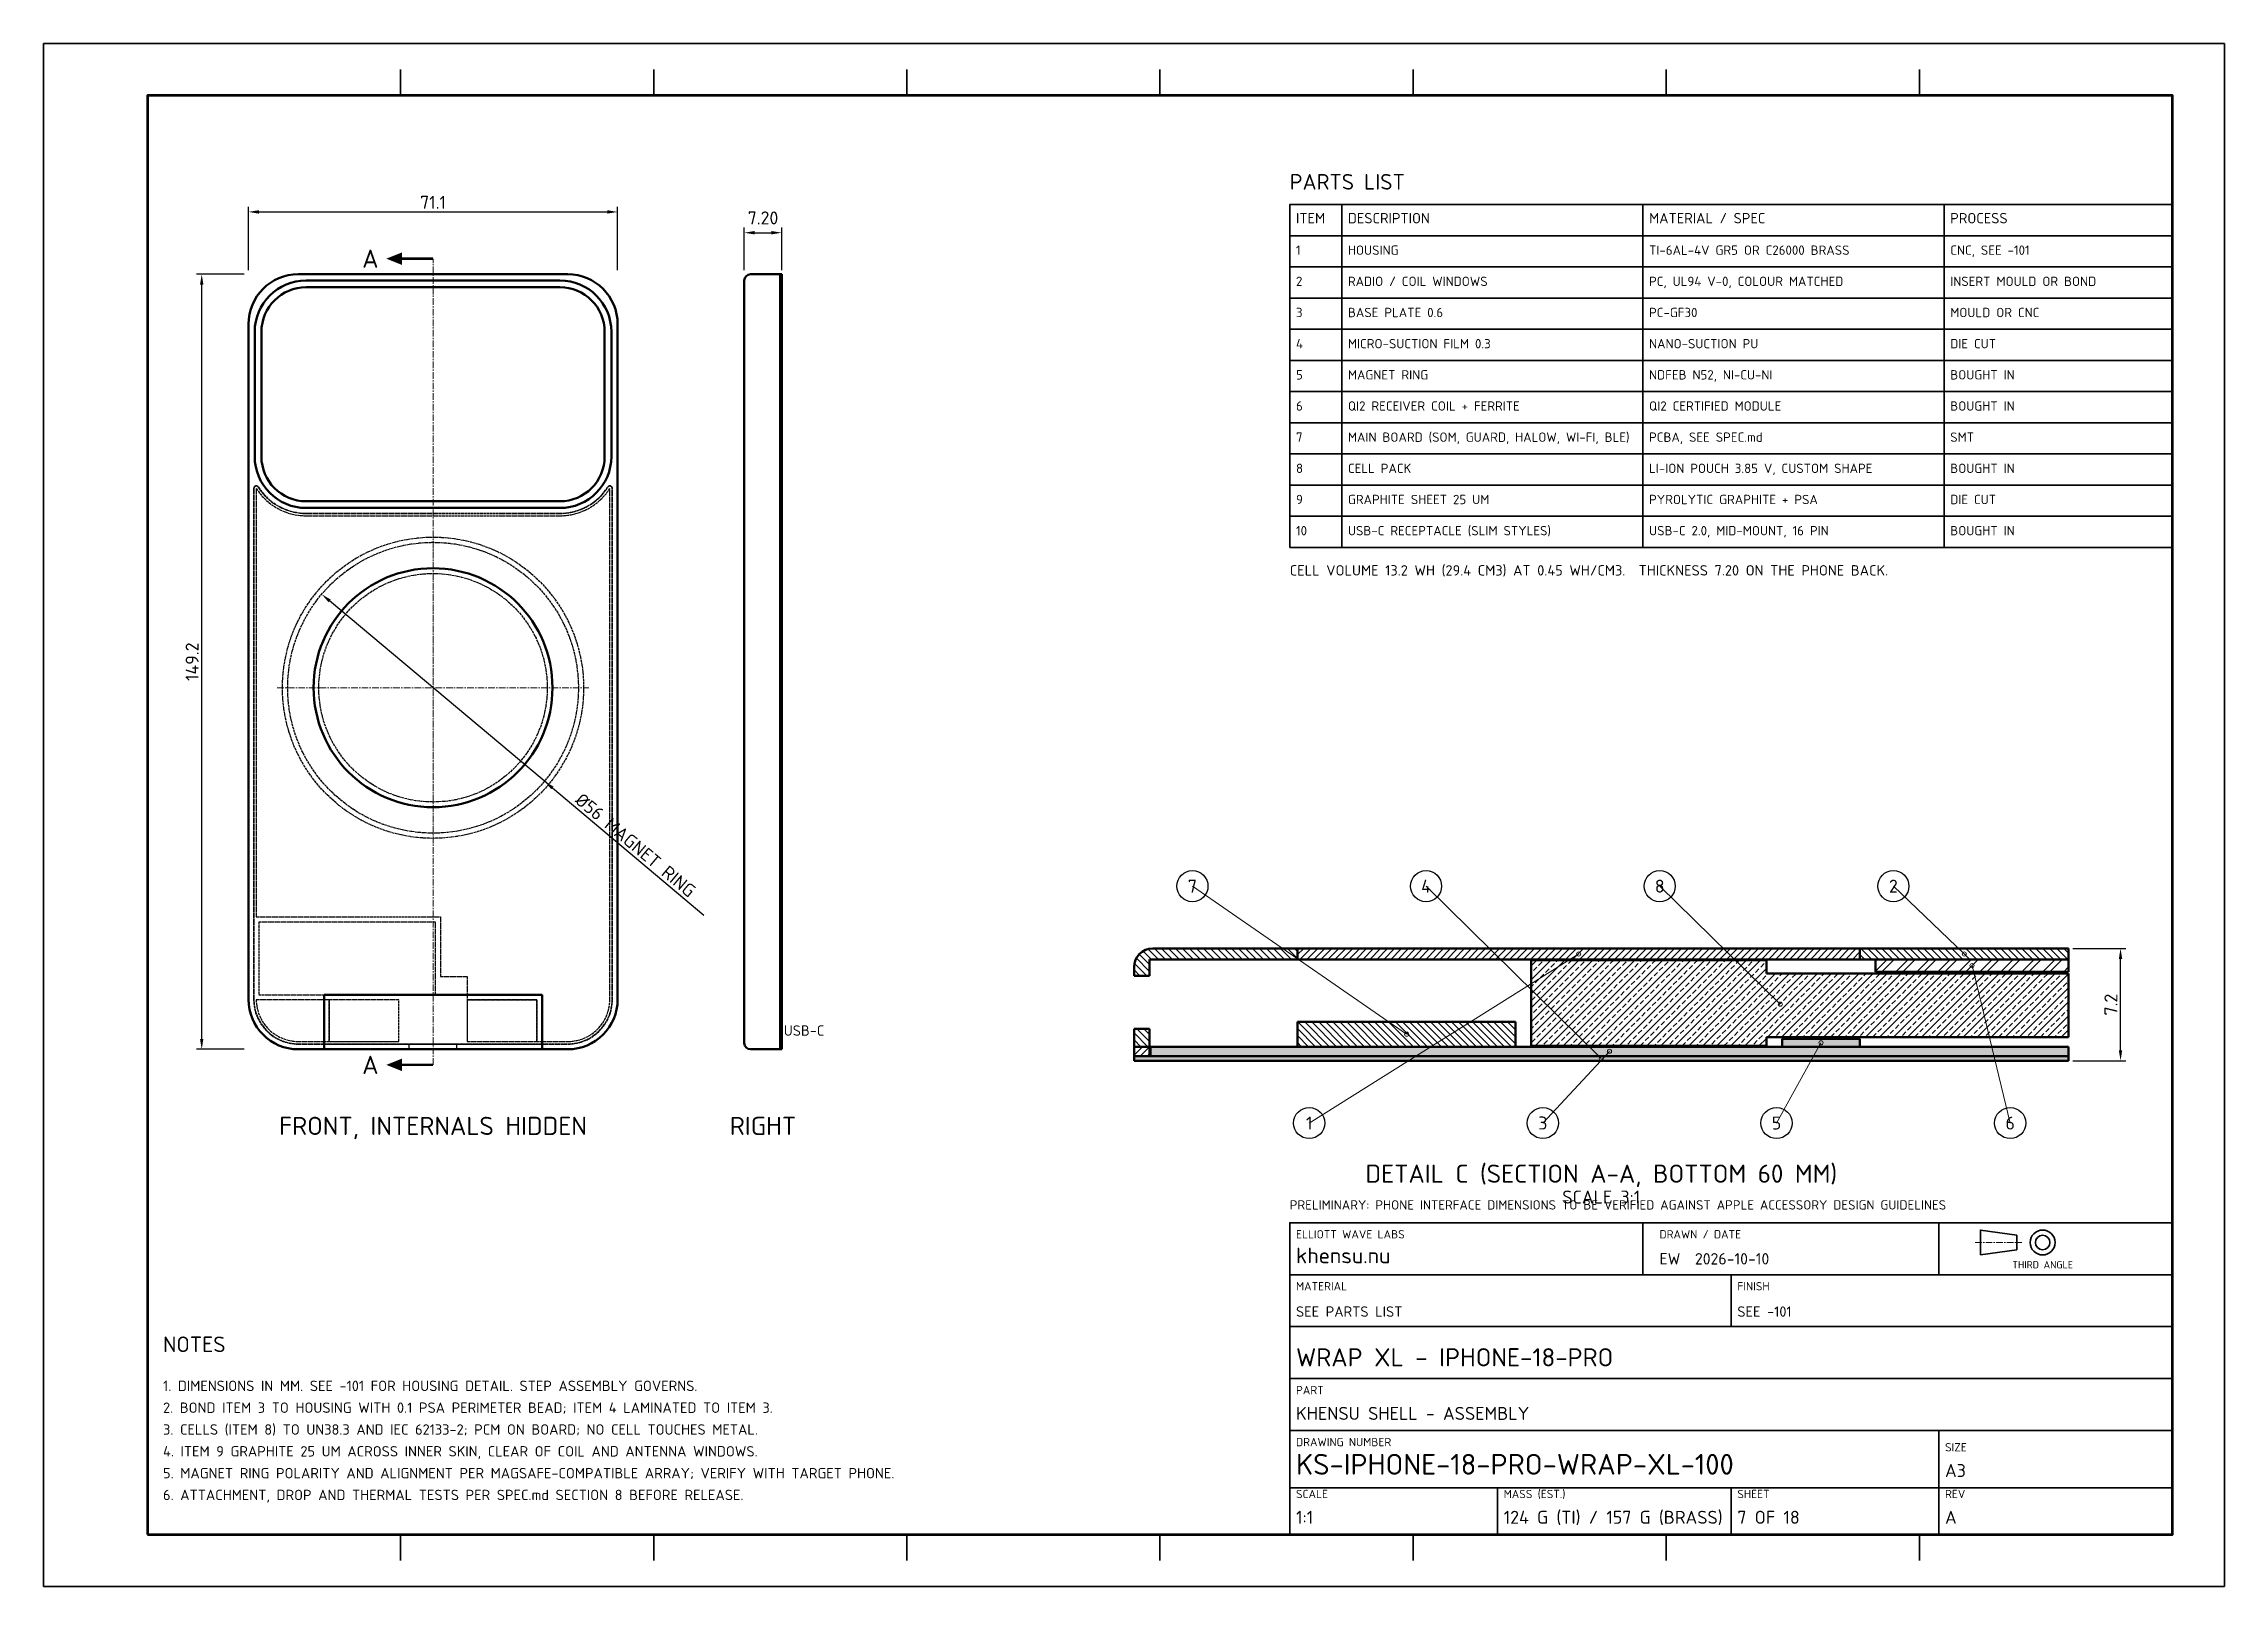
# Model space of a CAD drawing. Header units: millimetres. Extents: x 0 to 420, y 0 to 297.
import ezdxf
from ezdxf.enums import TextEntityAlignment as Align

# ---------------------------------------------------------------- set-up
doc = ezdxf.new("R2010")
doc.units = ezdxf.units.MM
doc.header["$LTSCALE"] = 0.4
doc.linetypes.add('CENTER', pattern=[5.08, 3.175, -0.635, 0.635, -0.635])
doc.linetypes.add('DASHED', pattern=[1.524, 1.27, -0.254])
for name, color, linetype, lineweight in [('BORDER', 7, 'CONTINUOUS', 70), ('CENTER', 1, 'CENTER', 18), ('DIM', 4, 'CONTINUOUS', 18), ('HATCH', 8, 'CONTINUOUS', 13), ('HIDDEN', 8, 'DASHED', 25), ('OUTLINE', 7, 'CONTINUOUS', 50), ('SECTION', 7, 'CONTINUOUS', 50), ('TEXT', 7, 'CONTINUOUS', 25), ('TITLE', 7, 'CONTINUOUS', 35)]:
    doc.layers.add(name, color=color, linetype=linetype, lineweight=lineweight)
doc.styles.add('KHENSU', font='isocpeur.ttf')
doc.dimstyles.new('KHENSU', dxfattribs={"dimtxt": 2.5, "dimasz": 2, "dimexe": 1, "dimexo": 0.8, "dimgap": 0.6, "dimtad": 1, "dimdsep": 46, "dimtxsty": 'KHENSU', "dimcen": -1.5, "dimclrd": 4, "dimclre": 4, "dimclrt": 7, "dimazin": 3, "dimtfac": 1, "dimtmove": 2, "dimatfit": 3})

msp = doc.modelspace()

# ---------------------------------------------------------------- texts
at = {"layer": 'TEXT', "style": 'KHENSU'}
for s, height, p in [('PARTS LIST', 3, (240, 268)), ('ITEM', 2, (241.2, 261.8)), ('DESCRIPTION', 2, (251.2, 261.8)), ('MATERIAL / SPEC', 2, (309.2, 261.8)), ('PROCESS', 2, (367.2, 261.8)), ('1', 1.8, (241.2, 255.8)), ('HOUSING', 1.8, (251.2, 255.8)), ('TI-6AL-4V GR5 OR C26000 BRASS', 1.8, (309.2, 255.8)), ('CNC, SEE -101', 1.8, (367.2, 255.8)), ('2', 1.8, (241.2, 249.8)), ('RADIO / COIL WINDOWS', 1.8, (251.2, 249.8)), ('PC, UL94 V-0, COLOUR MATCHED', 1.8, (309.2, 249.8)), ('INSERT MOULD OR BOND', 1.8, (367.2, 249.8)), ('3', 1.8, (241.2, 243.8)), ('BASE PLATE 0.6', 1.8, (251.2, 243.8)), ('PC-GF30', 1.8, (309.2, 243.8)), ('MOULD OR CNC', 1.8, (367.2, 243.8)), ('4', 1.8, (241.2, 237.8)), ('MICRO-SUCTION FILM 0.3', 1.8, (251.2, 237.8)), ('NANO-SUCTION PU', 1.8, (309.2, 237.8)), ('DIE CUT', 1.8, (367.2, 237.8)), ('5', 1.8, (241.2, 231.8)), ('MAGNET RING', 1.8, (251.2, 231.8)), ('NDFEB N52, NI-CU-NI', 1.8, (309.2, 231.8)), ('BOUGHT IN', 1.8, (367.2, 231.8)), ('6', 1.8, (241.2, 225.8)), ('QI2 RECEIVER COIL + FERRITE', 1.8, (251.2, 225.8)), ('QI2 CERTIFIED MODULE', 1.8, (309.2, 225.8)), ('BOUGHT IN', 1.8, (367.2, 225.8)), ('7', 1.8, (241.2, 219.8)), ('MAIN BOARD (SOM, GUARD, HALOW, WI-FI, BLE)', 1.8, (251.2, 219.8)), ('PCBA, SEE SPEC.md', 1.8, (309.2, 219.8)), ('SMT', 1.8, (367.2, 219.8)), ('8', 1.8, (241.2, 213.8)), ('CELL PACK', 1.8, (251.2, 213.8)), ('LI-ION POUCH 3.85 V, CUSTOM SHAPE', 1.8, (309.2, 213.8)), ('BOUGHT IN', 1.8, (367.2, 213.8)), ('9', 1.8, (241.2, 207.8)), ('GRAPHITE SHEET 25 UM', 1.8, (251.2, 207.8)), ('PYROLYTIC GRAPHITE + PSA', 1.8, (309.2, 207.8)), ('DIE CUT', 1.8, (367.2, 207.8)), ('10', 1.8, (241.2, 201.8)), ('USB-C RECEPTACLE (SLIM STYLES)', 1.8, (251.2, 201.8)), ('USB-C 2.0, MID-MOUNT, 16 PIN', 1.8, (309.2, 201.8)), ('BOUGHT IN', 1.8, (367.2, 201.8)), ('CELL VOLUME 13.2 WH (29.4 CM3) AT 0.45 WH/CM3.  THICKNESS 7.20 ON THE PHONE BACK.', 2, (240, 194)), ('USB-C', 2, (142.55, 105.4)), ('khensu.nu', 3, (241.2, 61.3)), ('EW  2026-10-10', 2.2, (311.2, 61.3)), ('SEE PARTS LIST', 2, (241.2, 51.3)), ('SEE -101', 2, (326.2, 51.3)), ('NOTES', 3, (23, 44.2)), ('WRAP XL - IPHONE-18-PRO', 3.5, (241.2, 41.3)), ('1. DIMENSIONS IN MM. SEE -101 FOR HOUSING DETAIL. STEP ASSEMBLY GOVERNS.', 2, (23, 37)), ('2. BOND ITEM 3 TO HOUSING WITH 0.1 PSA PERIMETER BEAD; ITEM 4 LAMINATED TO ITEM 3.', 2, (23, 32.8)), ('KHENSU SHELL - ASSEMBLY', 2.5, (241.2, 31.3)), ('3. CELLS (ITEM 8) TO UN38.3 AND IEC 62133-2; PCM ON BOARD; NO CELL TOUCHES METAL.', 2, (23, 28.6)), ('4. ITEM 9 GRAPHITE 25 UM ACROSS INNER SKIN, CLEAR OF COIL AND ANTENNA WINDOWS.', 2, (23, 24.4)), ('KS-IPHONE-18-PRO-WRAP-XL-100', 4, (241.2, 20.3)), ('5. MAGNET RING POLARITY AND ALIGNMENT PER MAGSAFE-COMPATIBLE ARRAY; VERIFY WITH TARGET PHONE.', 2, (23, 20.2)), ('A3', 2.5, (366.2, 20.3)), ('6. ATTACHMENT, DROP AND THERMAL TESTS PER SPEC.md SECTION 8 BEFORE RELEASE.', 2, (23, 16)), ('1:1', 2.5, (241.2, 11.3)), ('124 G (TI) / 157 G (BRASS)', 2.5, (281.2, 11.3)), ('7 OF 18', 2.5, (326.2, 11.3)), ('A', 2.5, (366.2, 11.3))]:
    msp.add_text(s, height=height, dxfattribs=at).set_placement(p, align=Align.BOTTOM_LEFT)
for p in [(64.5, 255.6), (64.5, 100.4)]:
    msp.add_text('A', height=3.5, dxfattribs=at).set_placement(p, align=Align.MIDDLE_RIGHT)
for s, p in [('7', (221.25, 134.8)), ('4', (266.25, 134.8)), ('8', (311.25, 134.8)), ('2', (356.25, 134.8)), ('1', (243.75, 89.2)), ('3', (288.75, 89.2)), ('5', (333.75, 89.2)), ('6', (378.75, 89.2))]:
    msp.add_text(s, height=2.5, dxfattribs=at).set_placement(p, align=Align.MIDDLE_CENTER)
for s, height, p in [('FRONT, INTERNALS HIDDEN', 3.5, (75, 90.4)), ('RIGHT', 3.5, (138.55, 90.4)), ('DETAIL C (SECTION A-A, BOTTOM 60 MM)', 3.5, (300, 81.2)), ('SCALE 3:1', 2.5, (300, 76.2))]:
    msp.add_text(s, height=height, dxfattribs=at).set_placement(p, align=Align.TOP_CENTER)
at = {"layer": 'TITLE', "style": 'KHENSU'}
for s, height, p in [('PRELIMINARY: PHONE INTERFACE DIMENSIONS TO BE VERIFIED AGAINST APPLE ACCESSORY DESIGN GUIDELINES', 1.8, (240, 72)), ('ELLIOTT WAVE LABS', 1.6, (241.2, 66.5)), ('DRAWN / DATE', 1.6, (311.2, 66.5)), ('MATERIAL', 1.6, (241.2, 56.5)), ('FINISH', 1.6, (326.2, 56.5)), ('PART', 1.6, (241.2, 36.5)), ('DRAWING NUMBER', 1.6, (241.2, 26.5)), ('SIZE', 1.6, (366.2, 25.5)), ('SCALE', 1.6, (241.2, 16.5)), ('MASS (EST.)', 1.6, (281.2, 16.5)), ('SHEET', 1.6, (326.2, 16.5)), ('REV', 1.6, (366.2, 16.5))]:
    msp.add_text(s, height=height, dxfattribs=at).set_placement(p, align=Align.BOTTOM_LEFT)
msp.add_text('THIRD ANGLE', height=1.4, dxfattribs=at).set_placement((385, 60.8), align=Align.BOTTOM_CENTER)

# ---------------------------------------------------------------- dimensions: what is measured, and where the dimension line sits
at = {"layer": 'DIM'}
msp.add_linear_dim(base=(39.45, 264.6), p1=(39.45, 252.6), p2=(110.55, 252.6), dimstyle='KHENSU', override={"dimlfac": 1}, dxfattribs=at).render()
msp.add_linear_dim(base=(134.95, 260.6), p1=(134.95, 252.6), p2=(142.15, 252.6), text='7.20', dimstyle='KHENSU', override={"dimlfac": 1}, dxfattribs=at).render()
for base, p1, p2, override in [((30.45, 103.4), (39.45, 103.4), (39.45, 252.6), {"dimlfac": 1}), ((400, 101.2), (390, 101.2), (390, 122.8), {"dimlfac": 0.333333})]:
    msp.add_linear_dim(base=base, p1=p1, p2=p2, angle=90, dimstyle='KHENSU', override=override, dxfattribs=at).render()
msp.add_diameter_dim_2p(p1=(53.551, 190.998), p2=(96.449, 155.002), text='<> MAGNET RING', dimstyle='KHENSU', override={"dimlfac": 1}, dxfattribs=at).render()

# ---------------------------------------------------------------- hatches: boundary and pattern name
at = {"layer": 'HATCH'}
h = msp.add_hatch(dxfattribs=at)
h.set_pattern_fill('ANSI31', color=8, scale=0.3, angle=90)
h.paths.add_polyline_path([(210, 119.2), (210.036, 119.705), (210.142, 120.2), (210.316, 120.675), (210.556, 121.121), (210.855, 121.53), (211.209, 121.892), (211.611, 122.2), (212.051, 122.45), (212.522, 122.635), (213.015, 122.752), (213.519, 122.799), (214.026, 122.8), (214.533, 122.8), (215.039, 122.8), (215.546, 122.8), (216.053, 122.8), (216.559, 122.8), (217.066, 122.8), (217.573, 122.8), (218.08, 122.8), (218.586, 122.8), (219.093, 122.8), (219.6, 122.8), (220.107, 122.8), (220.613, 122.8), (221.12, 122.8), (221.627, 122.8), (222.133, 122.8), (222.64, 122.8), (223.147, 122.8), (223.654, 122.8), (224.16, 122.8), (224.667, 122.8), (225.174, 122.8), (225.68, 122.8), (226.187, 122.8), (226.694, 122.8), (227.201, 122.8), (227.707, 122.8), (228.214, 122.8), (228.721, 122.8), (229.228, 122.8), (229.734, 122.8), (230.241, 122.8), (230.748, 122.8), (231.254, 122.8), (231.761, 122.8), (232.268, 122.8), (232.775, 122.8), (233.281, 122.8), (233.788, 122.8), (234.295, 122.8), (234.802, 122.8), (235.308, 122.8), (235.815, 122.8), (236.322, 122.8), (236.828, 122.8), (237.335, 122.8), (237.842, 122.8), (238.349, 122.8), (238.855, 122.8), (239.362, 122.8), (239.869, 122.8), (240.375, 122.8), (240.882, 122.8), (241.389, 122.8), (241.5, 122.404), (241.5, 121.898), (241.5, 121.391), (241.5, 120.884), (241.177, 120.7), (240.671, 120.7), (240.164, 120.7), (239.657, 120.7), (239.151, 120.7), (238.644, 120.7), (238.137, 120.7), (237.63, 120.7), (237.124, 120.7), (236.617, 120.7), (236.11, 120.7), (235.603, 120.7), (235.097, 120.7), (234.59, 120.7), (234.083, 120.7), (233.577, 120.7), (233.07, 120.7), (232.563, 120.7), (232.056, 120.7), (231.55, 120.7), (231.043, 120.7), (230.536, 120.7), (230.029, 120.7), (229.523, 120.7), (229.016, 120.7), (228.509, 120.7), (228.003, 120.7), (227.496, 120.7), (226.989, 120.7), (226.482, 120.7), (225.976, 120.7), (225.469, 120.7), (224.962, 120.7), (224.456, 120.7), (223.949, 120.7), (223.442, 120.7), (222.935, 120.7), (222.429, 120.7), (221.922, 120.7), (221.415, 120.7), (220.908, 120.7), (220.402, 120.7), (219.895, 120.7), (219.388, 120.7), (218.882, 120.7), (218.375, 120.7), (217.868, 120.7), (217.361, 120.7), (216.855, 120.7), (216.348, 120.7), (215.841, 120.7), (215.334, 120.7), (214.828, 120.7), (214.321, 120.7), (213.814, 120.7), (213.308, 120.7), (213, 120.501), (213, 119.994), (213, 119.487), (213, 118.981), (213, 118.474), (213, 117.967), (212.911, 117.55), (212.404, 117.55), (211.897, 117.55), (211.39, 117.55), (210.884, 117.55), (210.377, 117.55), (210, 117.68), (210, 118.187), (210, 118.693), (210, 119.2)])
h = msp.add_hatch(dxfattribs=at)
h.set_pattern_fill('ANSI31', color=8, scale=0.3)
h.paths.add_polyline_path([(241.5, 122.8), (242.002, 122.8), (242.504, 122.8), (243.005, 122.8), (243.507, 122.8), (244.009, 122.8), (244.511, 122.8), (245.013, 122.8), (245.515, 122.8), (246.016, 122.8), (246.518, 122.8), (247.02, 122.8), (247.522, 122.8), (248.024, 122.8), (248.525, 122.8), (249.027, 122.8), (249.529, 122.8), (250.031, 122.8), (250.533, 122.8), (251.035, 122.8), (251.536, 122.8), (252.038, 122.8), (252.54, 122.8), (253.042, 122.8), (253.544, 122.8), (254.045, 122.8), (254.547, 122.8), (255.049, 122.8), (255.551, 122.8), (256.053, 122.8), (256.555, 122.8), (257.056, 122.8), (257.558, 122.8), (258.06, 122.8), (258.562, 122.8), (259.064, 122.8), (259.565, 122.8), (260.067, 122.8), (260.569, 122.8), (261.071, 122.8), (261.573, 122.8), (262.075, 122.8), (262.576, 122.8), (263.078, 122.8), (263.58, 122.8), (264.082, 122.8), (264.584, 122.8), (265.085, 122.8), (265.587, 122.8), (266.089, 122.8), (266.591, 122.8), (267.093, 122.8), (267.595, 122.8), (268.096, 122.8), (268.598, 122.8), (269.1, 122.8), (269.602, 122.8), (270.104, 122.8), (270.605, 122.8), (271.107, 122.8), (271.609, 122.8), (272.111, 122.8), (272.613, 122.8), (273.115, 122.8), (273.616, 122.8), (274.118, 122.8), (274.62, 122.8), (275.122, 122.8), (275.624, 122.8), (276.125, 122.8), (276.627, 122.8), (277.129, 122.8), (277.631, 122.8), (278.133, 122.8), (278.635, 122.8), (279.136, 122.8), (279.638, 122.8), (280.14, 122.8), (280.642, 122.8), (281.144, 122.8), (281.645, 122.8), (282.147, 122.8), (282.649, 122.8), (283.151, 122.8), (283.653, 122.8), (284.155, 122.8), (284.656, 122.8), (285.158, 122.8), (285.66, 122.8), (286.162, 122.8), (286.664, 122.8), (287.165, 122.8), (287.667, 122.8), (288.169, 122.8), (288.671, 122.8), (289.173, 122.8), (289.675, 122.8), (290.176, 122.8), (290.678, 122.8), (291.18, 122.8), (291.682, 122.8), (292.184, 122.8), (292.685, 122.8), (293.187, 122.8), (293.689, 122.8), (294.191, 122.8), (294.693, 122.8), (295.195, 122.8), (295.696, 122.8), (296.198, 122.8), (296.7, 122.8), (297.202, 122.8), (297.704, 122.8), (298.205, 122.8), (298.707, 122.8), (299.209, 122.8), (299.711, 122.8), (300.213, 122.8), (300.715, 122.8), (301.216, 122.8), (301.718, 122.8), (302.22, 122.8), (302.722, 122.8), (303.224, 122.8), (303.725, 122.8), (304.227, 122.8), (304.729, 122.8), (305.231, 122.8), (305.733, 122.8), (306.235, 122.8), (306.736, 122.8), (307.238, 122.8), (307.74, 122.8), (308.242, 122.8), (308.744, 122.8), (309.245, 122.8), (309.747, 122.8), (310.249, 122.8), (310.751, 122.8), (311.253, 122.8), (311.755, 122.8), (312.256, 122.8), (312.758, 122.8), (313.26, 122.8), (313.762, 122.8), (314.264, 122.8), (314.765, 122.8), (315.267, 122.8), (315.769, 122.8), (316.271, 122.8), (316.773, 122.8), (317.275, 122.8), (317.776, 122.8), (318.278, 122.8), (318.78, 122.8), (319.282, 122.8), (319.784, 122.8), (320.285, 122.8), (320.787, 122.8), (321.289, 122.8), (321.791, 122.8), (322.293, 122.8), (322.795, 122.8), (323.296, 122.8), (323.798, 122.8), (324.3, 122.8), (324.802, 122.8), (325.304, 122.8), (325.805, 122.8), (326.307, 122.8), (326.809, 122.8), (327.311, 122.8), (327.813, 122.8), (328.315, 122.8), (328.816, 122.8), (329.318, 122.8), (329.82, 122.8), (330.322, 122.8), (330.824, 122.8), (331.325, 122.8), (331.827, 122.8), (332.329, 122.8), (332.831, 122.8), (333.333, 122.8), (333.835, 122.8), (334.336, 122.8), (334.838, 122.8), (335.34, 122.8), (335.842, 122.8), (336.344, 122.8), (336.845, 122.8), (337.347, 122.8), (337.849, 122.8), (338.351, 122.8), (338.853, 122.8), (339.355, 122.8), (339.856, 122.8), (340.358, 122.8), (340.86, 122.8), (341.362, 122.8), (341.864, 122.8), (342.365, 122.8), (342.867, 122.8), (343.369, 122.8), (343.871, 122.8), (344.373, 122.8), (344.875, 122.8), (345.376, 122.8), (345.878, 122.8), (346.38, 122.8), (346.882, 122.8), (347.384, 122.8), (347.885, 122.8), (348.387, 122.8), (348.889, 122.8), (349.391, 122.8), (349.8, 122.707), (349.8, 122.205), (349.8, 121.704), (349.8, 121.202), (349.8, 120.7), (349.298, 120.7), (348.796, 120.7), (348.295, 120.7), (347.793, 120.7), (347.291, 120.7), (346.789, 120.7), (346.287, 120.7), (345.785, 120.7), (345.284, 120.7), (344.782, 120.7), (344.28, 120.7), (343.778, 120.7), (343.276, 120.7), (342.775, 120.7), (342.273, 120.7), (341.771, 120.7), (341.269, 120.7), (340.767, 120.7), (340.265, 120.7), (339.764, 120.7), (339.262, 120.7), (338.76, 120.7), (338.258, 120.7), (337.756, 120.7), (337.255, 120.7), (336.753, 120.7), (336.251, 120.7), (335.749, 120.7), (335.247, 120.7), (334.745, 120.7), (334.244, 120.7), (333.742, 120.7), (333.24, 120.7), (332.738, 120.7), (332.236, 120.7), (331.735, 120.7), (331.233, 120.7), (330.731, 120.7), (330.229, 120.7), (329.727, 120.7), (329.225, 120.7), (328.724, 120.7), (328.222, 120.7), (327.72, 120.7), (327.218, 120.7), (326.716, 120.7), (326.215, 120.7), (325.713, 120.7), (325.211, 120.7), (324.709, 120.7), (324.207, 120.7), (323.705, 120.7), (323.204, 120.7), (322.702, 120.7), (322.2, 120.7), (321.698, 120.7), (321.196, 120.7), (320.695, 120.7), (320.193, 120.7), (319.691, 120.7), (319.189, 120.7), (318.687, 120.7), (318.185, 120.7), (317.684, 120.7), (317.182, 120.7), (316.68, 120.7), (316.178, 120.7), (315.676, 120.7), (315.175, 120.7), (314.673, 120.7), (314.171, 120.7), (313.669, 120.7), (313.167, 120.7), (312.665, 120.7), (312.164, 120.7), (311.662, 120.7), (311.16, 120.7), (310.658, 120.7), (310.156, 120.7), (309.655, 120.7), (309.153, 120.7), (308.651, 120.7), (308.149, 120.7), (307.647, 120.7), (307.145, 120.7), (306.644, 120.7), (306.142, 120.7), (305.64, 120.7), (305.138, 120.7), (304.636, 120.7), (304.135, 120.7), (303.633, 120.7), (303.131, 120.7), (302.629, 120.7), (302.127, 120.7), (301.625, 120.7), (301.124, 120.7), (300.622, 120.7), (300.12, 120.7), (299.618, 120.7), (299.116, 120.7), (298.615, 120.7), (298.113, 120.7), (297.611, 120.7), (297.109, 120.7), (296.607, 120.7), (296.105, 120.7), (295.604, 120.7), (295.102, 120.7), (294.6, 120.7), (294.098, 120.7), (293.596, 120.7), (293.095, 120.7), (292.593, 120.7), (292.091, 120.7), (291.589, 120.7), (291.087, 120.7), (290.585, 120.7), (290.084, 120.7), (289.582, 120.7), (289.08, 120.7), (288.578, 120.7), (288.076, 120.7), (287.575, 120.7), (287.073, 120.7), (286.571, 120.7), (286.069, 120.7), (285.567, 120.7), (285.065, 120.7), (284.564, 120.7), (284.062, 120.7), (283.56, 120.7), (283.058, 120.7), (282.556, 120.7), (282.055, 120.7), (281.553, 120.7), (281.051, 120.7), (280.549, 120.7), (280.047, 120.7), (279.545, 120.7), (279.044, 120.7), (278.542, 120.7), (278.04, 120.7), (277.538, 120.7), (277.036, 120.7), (276.535, 120.7), (276.033, 120.7), (275.531, 120.7), (275.029, 120.7), (274.527, 120.7), (274.025, 120.7), (273.524, 120.7), (273.022, 120.7), (272.52, 120.7), (272.018, 120.7), (271.516, 120.7), (271.015, 120.7), (270.513, 120.7), (270.011, 120.7), (269.509, 120.7), (269.007, 120.7), (268.505, 120.7), (268.004, 120.7), (267.502, 120.7), (267, 120.7), (266.498, 120.7), (265.996, 120.7), (265.495, 120.7), (264.993, 120.7), (264.491, 120.7), (263.989, 120.7), (263.487, 120.7), (262.985, 120.7), (262.484, 120.7), (261.982, 120.7), (261.48, 120.7), (260.978, 120.7), (260.476, 120.7), (259.975, 120.7), (259.473, 120.7), (258.971, 120.7), (258.469, 120.7), (257.967, 120.7), (257.465, 120.7), (256.964, 120.7), (256.462, 120.7), (255.96, 120.7), (255.458, 120.7), (254.956, 120.7), (254.455, 120.7), (253.953, 120.7), (253.451, 120.7), (252.949, 120.7), (252.447, 120.7), (251.945, 120.7), (251.444, 120.7), (250.942, 120.7), (250.44, 120.7), (249.938, 120.7), (249.436, 120.7), (248.935, 120.7), (248.433, 120.7), (247.931, 120.7), (247.429, 120.7), (246.927, 120.7), (246.425, 120.7), (245.924, 120.7), (245.422, 120.7), (244.92, 120.7), (244.418, 120.7), (243.916, 120.7), (243.415, 120.7), (242.913, 120.7), (242.411, 120.7), (241.909, 120.7), (241.5, 120.793), (241.5, 121.295), (241.5, 121.796), (241.5, 122.298), (241.5, 122.8)])
h = msp.add_hatch(dxfattribs=at)
h.set_pattern_fill('ANSI31', color=8, scale=0.3, angle=90)
h.paths.add_polyline_path([(390, 122.8), (390, 122.296), (390, 121.793), (390, 121.289), (390, 120.786), (389.582, 120.7), (389.079, 120.7), (388.575, 120.7), (388.071, 120.7), (387.568, 120.7), (387.064, 120.7), (386.561, 120.7), (386.057, 120.7), (385.554, 120.7), (385.05, 120.7), (384.546, 120.7), (384.043, 120.7), (383.539, 120.7), (383.036, 120.7), (382.532, 120.7), (382.029, 120.7), (381.525, 120.7), (381.021, 120.7), (380.518, 120.7), (380.014, 120.7), (379.511, 120.7), (379.007, 120.7), (378.504, 120.7), (378, 120.7), (377.496, 120.7), (376.993, 120.7), (376.489, 120.7), (375.986, 120.7), (375.482, 120.7), (374.979, 120.7), (374.475, 120.7), (373.971, 120.7), (373.468, 120.7), (372.964, 120.7), (372.461, 120.7), (371.957, 120.7), (371.454, 120.7), (370.95, 120.7), (370.446, 120.7), (369.943, 120.7), (369.439, 120.7), (368.936, 120.7), (368.432, 120.7), (367.929, 120.7), (367.425, 120.7), (366.921, 120.7), (366.418, 120.7), (365.914, 120.7), (365.411, 120.7), (364.907, 120.7), (364.404, 120.7), (363.9, 120.7), (363.396, 120.7), (362.893, 120.7), (362.389, 120.7), (361.886, 120.7), (361.382, 120.7), (360.879, 120.7), (360.375, 120.7), (359.871, 120.7), (359.368, 120.7), (358.864, 120.7), (358.361, 120.7), (357.857, 120.7), (357.354, 120.7), (356.85, 120.7), (356.346, 120.7), (355.843, 120.7), (355.339, 120.7), (354.836, 120.7), (354.332, 120.7), (353.829, 120.7), (353.325, 120.7), (352.821, 120.7), (352.318, 120.7), (351.814, 120.7), (351.311, 120.7), (350.807, 120.7), (350.304, 120.7), (349.8, 120.7), (349.8, 121.204), (349.8, 121.707), (349.8, 122.211), (349.8, 122.714), (350.218, 122.8), (350.721, 122.8), (351.225, 122.8), (351.729, 122.8), (352.232, 122.8), (352.736, 122.8), (353.239, 122.8), (353.743, 122.8), (354.246, 122.8), (354.75, 122.8), (355.254, 122.8), (355.757, 122.8), (356.261, 122.8), (356.764, 122.8), (357.268, 122.8), (357.771, 122.8), (358.275, 122.8), (358.779, 122.8), (359.282, 122.8), (359.786, 122.8), (360.289, 122.8), (360.793, 122.8), (361.296, 122.8), (361.8, 122.8), (362.304, 122.8), (362.807, 122.8), (363.311, 122.8), (363.814, 122.8), (364.318, 122.8), (364.821, 122.8), (365.325, 122.8), (365.829, 122.8), (366.332, 122.8), (366.836, 122.8), (367.339, 122.8), (367.843, 122.8), (368.346, 122.8), (368.85, 122.8), (369.354, 122.8), (369.857, 122.8), (370.361, 122.8), (370.864, 122.8), (371.368, 122.8), (371.871, 122.8), (372.375, 122.8), (372.879, 122.8), (373.382, 122.8), (373.886, 122.8), (374.389, 122.8), (374.893, 122.8), (375.396, 122.8), (375.9, 122.8), (376.404, 122.8), (376.907, 122.8), (377.411, 122.8), (377.914, 122.8), (378.418, 122.8), (378.921, 122.8), (379.425, 122.8), (379.929, 122.8), (380.432, 122.8), (380.936, 122.8), (381.439, 122.8), (381.943, 122.8), (382.446, 122.8), (382.95, 122.8), (383.454, 122.8), (383.957, 122.8), (384.461, 122.8), (384.964, 122.8), (385.468, 122.8), (385.971, 122.8), (386.475, 122.8), (386.979, 122.8), (387.482, 122.8), (387.986, 122.8), (388.489, 122.8), (388.993, 122.8), (389.496, 122.8), (390, 122.8)])
h = msp.add_hatch(dxfattribs=at)
h.set_pattern_fill('ANSI33', color=8, scale=0.3)
h.paths.add_polyline_path([(390, 118), (390, 117.499), (390, 116.998), (390, 116.497), (390, 115.996), (390, 115.495), (390, 114.994), (390, 114.493), (390, 113.992), (390, 113.491), (390, 112.99), (390, 112.489), (390, 111.987), (390, 111.486), (390, 110.985), (390, 110.484), (390, 109.983), (390, 109.482), (390, 108.981), (390, 108.48), (390, 107.979), (390, 107.478), (390, 106.977), (390, 106.476), (390, 105.975), (389.774, 105.7), (389.273, 105.7), (388.772, 105.7), (388.271, 105.7), (387.77, 105.7), (387.269, 105.7), (386.768, 105.7), (386.267, 105.7), (385.766, 105.7), (385.265, 105.7), (384.763, 105.7), (384.262, 105.7), (383.761, 105.7), (383.26, 105.7), (382.759, 105.7), (382.258, 105.7), (381.757, 105.7), (381.256, 105.7), (380.755, 105.7), (380.254, 105.7), (379.753, 105.7), (379.252, 105.7), (378.751, 105.7), (378.25, 105.7), (377.749, 105.7), (377.248, 105.7), (376.747, 105.7), (376.246, 105.7), (375.745, 105.7), (375.244, 105.7), (374.743, 105.7), (374.242, 105.7), (373.741, 105.7), (373.239, 105.7), (372.738, 105.7), (372.237, 105.7), (371.736, 105.7), (371.235, 105.7), (370.734, 105.7), (370.233, 105.7), (369.732, 105.7), (369.231, 105.7), (368.73, 105.7), (368.229, 105.7), (367.728, 105.7), (367.227, 105.7), (366.726, 105.7), (366.225, 105.7), (365.724, 105.7), (365.223, 105.7), (364.722, 105.7), (364.221, 105.7), (363.72, 105.7), (363.219, 105.7), (362.718, 105.7), (362.216, 105.7), (361.715, 105.7), (361.214, 105.7), (360.713, 105.7), (360.212, 105.7), (359.711, 105.7), (359.21, 105.7), (358.709, 105.7), (358.208, 105.7), (357.707, 105.7), (357.206, 105.7), (356.705, 105.7), (356.204, 105.7), (355.703, 105.7), (355.202, 105.7), (354.701, 105.7), (354.2, 105.7), (353.699, 105.7), (353.198, 105.7), (352.697, 105.7), (352.196, 105.7), (351.695, 105.7), (351.194, 105.7), (350.692, 105.7), (350.191, 105.7), (349.69, 105.7), (349.189, 105.7), (348.688, 105.7), (348.187, 105.7), (347.686, 105.7), (347.185, 105.7), (346.684, 105.7), (346.183, 105.7), (345.682, 105.7), (345.181, 105.7), (344.68, 105.7), (344.179, 105.7), (343.678, 105.7), (343.177, 105.7), (342.676, 105.7), (342.175, 105.7), (341.674, 105.7), (341.173, 105.7), (340.672, 105.7), (340.171, 105.7), (339.67, 105.7), (339.168, 105.7), (338.667, 105.7), (338.166, 105.7), (337.665, 105.7), (337.164, 105.7), (336.663, 105.7), (336.162, 105.7), (335.661, 105.7), (335.16, 105.7), (334.659, 105.7), (334.158, 105.7), (333.657, 105.7), (333.156, 105.7), (332.655, 105.7), (332.154, 105.7), (331.8, 105.553), (331.8, 105.052), (331.8, 104.551), (331.8, 104.05), (331.299, 104.05), (330.798, 104.05), (330.297, 104.05), (329.796, 104.05), (329.294, 104.05), (328.793, 104.05), (328.292, 104.05), (327.791, 104.05), (327.29, 104.05), (326.789, 104.05), (326.288, 104.05), (325.787, 104.05), (325.286, 104.05), (324.785, 104.05), (324.284, 104.05), (323.783, 104.05), (323.282, 104.05), (322.781, 104.05), (322.28, 104.05), (321.779, 104.05), (321.278, 104.05), (320.777, 104.05), (320.276, 104.05), (319.775, 104.05), (319.274, 104.05), (318.773, 104.05), (318.272, 104.05), (317.77, 104.05), (317.269, 104.05), (316.768, 104.05), (316.267, 104.05), (315.766, 104.05), (315.265, 104.05), (314.764, 104.05), (314.263, 104.05), (313.762, 104.05), (313.261, 104.05), (312.76, 104.05), (312.259, 104.05), (311.758, 104.05), (311.257, 104.05), (310.756, 104.05), (310.255, 104.05), (309.754, 104.05), (309.253, 104.05), (308.752, 104.05), (308.251, 104.05), (307.75, 104.05), (307.249, 104.05), (306.747, 104.05), (306.246, 104.05), (305.745, 104.05), (305.244, 104.05), (304.743, 104.05), (304.242, 104.05), (303.741, 104.05), (303.24, 104.05), (302.739, 104.05), (302.238, 104.05), (301.737, 104.05), (301.236, 104.05), (300.735, 104.05), (300.234, 104.05), (299.733, 104.05), (299.232, 104.05), (298.731, 104.05), (298.23, 104.05), (297.729, 104.05), (297.228, 104.05), (296.727, 104.05), (296.226, 104.05), (295.725, 104.05), (295.223, 104.05), (294.722, 104.05), (294.221, 104.05), (293.72, 104.05), (293.219, 104.05), (292.718, 104.05), (292.217, 104.05), (291.716, 104.05), (291.215, 104.05), (290.714, 104.05), (290.213, 104.05), (289.712, 104.05), (289.211, 104.05), (288.71, 104.05), (288.209, 104.05), (287.708, 104.05), (287.207, 104.05), (286.706, 104.05), (286.5, 104.345), (286.5, 104.846), (286.5, 105.347), (286.5, 105.848), (286.5, 106.349), (286.5, 106.851), (286.5, 107.352), (286.5, 107.853), (286.5, 108.354), (286.5, 108.855), (286.5, 109.356), (286.5, 109.857), (286.5, 110.358), (286.5, 110.859), (286.5, 111.36), (286.5, 111.861), (286.5, 112.362), (286.5, 112.863), (286.5, 113.364), (286.5, 113.865), (286.5, 114.366), (286.5, 114.867), (286.5, 115.368), (286.5, 115.869), (286.5, 116.37), (286.5, 116.871), (286.5, 117.372), (286.5, 117.873), (286.5, 118.375), (286.5, 118.876), (286.5, 119.377), (286.5, 119.878), (286.5, 120.379), (286.83, 120.55), (287.331, 120.55), (287.832, 120.55), (288.333, 120.55), (288.834, 120.55), (289.335, 120.55), (289.836, 120.55), (290.337, 120.55), (290.838, 120.55), (291.339, 120.55), (291.84, 120.55), (292.341, 120.55), (292.842, 120.55), (293.343, 120.55), (293.844, 120.55), (294.345, 120.55), (294.846, 120.55), (295.347, 120.55), (295.849, 120.55), (296.35, 120.55), (296.851, 120.55), (297.352, 120.55), (297.853, 120.55), (298.354, 120.55), (298.855, 120.55), (299.356, 120.55), (299.857, 120.55), (300.358, 120.55), (300.859, 120.55), (301.36, 120.55), (301.861, 120.55), (302.362, 120.55), (302.863, 120.55), (303.364, 120.55), (303.865, 120.55), (304.366, 120.55), (304.867, 120.55), (305.368, 120.55), (305.869, 120.55), (306.37, 120.55), (306.872, 120.55), (307.373, 120.55), (307.874, 120.55), (308.375, 120.55), (308.876, 120.55), (309.377, 120.55), (309.878, 120.55), (310.379, 120.55), (310.88, 120.55), (311.381, 120.55), (311.882, 120.55), (312.383, 120.55), (312.884, 120.55), (313.385, 120.55), (313.886, 120.55), (314.387, 120.55), (314.888, 120.55), (315.389, 120.55), (315.89, 120.55), (316.391, 120.55), (316.892, 120.55), (317.393, 120.55), (317.894, 120.55), (318.396, 120.55), (318.897, 120.55), (319.398, 120.55), (319.899, 120.55), (320.4, 120.55), (320.901, 120.55), (321.402, 120.55), (321.903, 120.55), (322.404, 120.55), (322.905, 120.55), (323.406, 120.55), (323.907, 120.55), (324.408, 120.55), (324.909, 120.55), (325.41, 120.55), (325.911, 120.55), (326.412, 120.55), (326.913, 120.55), (327.414, 120.55), (327.915, 120.55), (328.416, 120.55), (328.917, 120.55), (329.418, 120.55), (329.92, 120.55), (330.421, 120.55), (330.922, 120.55), (331.423, 120.55), (331.8, 120.426), (331.8, 119.925), (331.8, 119.424), (331.8, 118.923), (331.8, 118.422), (331.879, 118), (332.38, 118), (332.881, 118), (333.382, 118), (333.883, 118), (334.384, 118), (334.885, 118), (335.386, 118), (335.887, 118), (336.388, 118), (336.889, 118), (337.39, 118), (337.891, 118), (338.392, 118), (338.894, 118), (339.395, 118), (339.896, 118), (340.397, 118), (340.898, 118), (341.399, 118), (341.9, 118), (342.401, 118), (342.902, 118), (343.403, 118), (343.904, 118), (344.405, 118), (344.906, 118), (345.407, 118), (345.908, 118), (346.409, 118), (346.91, 118), (347.411, 118), (347.912, 118), (348.413, 118), (348.914, 118), (349.415, 118), (349.916, 118), (350.418, 118), (350.919, 118), (351.42, 118), (351.921, 118), (352.422, 118), (352.923, 118), (353.424, 118), (353.925, 118), (354.426, 118), (354.927, 118), (355.428, 118), (355.929, 118), (356.43, 118), (356.931, 118), (357.432, 118), (357.933, 118), (358.434, 118), (358.935, 118), (359.436, 118), (359.937, 118), (360.438, 118), (360.939, 118), (361.441, 118), (361.942, 118), (362.443, 118), (362.944, 118), (363.445, 118), (363.946, 118), (364.447, 118), (364.948, 118), (365.449, 118), (365.95, 118), (366.451, 118), (366.952, 118), (367.453, 118), (367.954, 118), (368.455, 118), (368.956, 118), (369.457, 118), (369.958, 118), (370.459, 118), (370.96, 118), (371.461, 118), (371.962, 118), (372.463, 118), (372.965, 118), (373.466, 118), (373.967, 118), (374.468, 118), (374.969, 118), (375.47, 118), (375.971, 118), (376.472, 118), (376.973, 118), (377.474, 118), (377.975, 118), (378.476, 118), (378.977, 118), (379.478, 118), (379.979, 118), (380.48, 118), (380.981, 118), (381.482, 118), (381.983, 118), (382.484, 118), (382.985, 118), (383.486, 118), (383.987, 118), (384.489, 118), (384.99, 118), (385.491, 118), (385.992, 118), (386.493, 118), (386.994, 118), (387.495, 118), (387.996, 118), (388.497, 118), (388.998, 118), (389.499, 118), (390, 118)])
h = msp.add_hatch(dxfattribs=at)
h.set_pattern_fill('ANSI32', color=8, scale=0.3)
h.paths.add_polyline_path([(390, 120.7), (390, 120.196), (390, 119.691), (390, 119.187), (390, 118.682), (389.878, 118.3), (389.373, 118.3), (388.869, 118.3), (388.364, 118.3), (387.86, 118.3), (387.355, 118.3), (386.851, 118.3), (386.346, 118.3), (385.842, 118.3), (385.338, 118.3), (384.833, 118.3), (384.329, 118.3), (383.824, 118.3), (383.32, 118.3), (382.815, 118.3), (382.311, 118.3), (381.806, 118.3), (381.302, 118.3), (380.797, 118.3), (380.293, 118.3), (379.789, 118.3), (379.284, 118.3), (378.78, 118.3), (378.275, 118.3), (377.771, 118.3), (377.266, 118.3), (376.762, 118.3), (376.257, 118.3), (375.753, 118.3), (375.248, 118.3), (374.744, 118.3), (374.239, 118.3), (373.735, 118.3), (373.231, 118.3), (372.726, 118.3), (372.222, 118.3), (371.717, 118.3), (371.213, 118.3), (370.708, 118.3), (370.204, 118.3), (369.699, 118.3), (369.195, 118.3), (368.69, 118.3), (368.186, 118.3), (367.682, 118.3), (367.177, 118.3), (366.673, 118.3), (366.168, 118.3), (365.664, 118.3), (365.159, 118.3), (364.655, 118.3), (364.15, 118.3), (363.646, 118.3), (363.141, 118.3), (362.637, 118.3), (362.132, 118.3), (361.628, 118.3), (361.124, 118.3), (360.619, 118.3), (360.115, 118.3), (359.61, 118.3), (359.106, 118.3), (358.601, 118.3), (358.097, 118.3), (357.592, 118.3), (357.088, 118.3), (356.583, 118.3), (356.079, 118.3), (355.575, 118.3), (355.07, 118.3), (354.566, 118.3), (354.061, 118.3), (353.557, 118.3), (353.052, 118.3), (352.8, 118.552), (352.8, 119.057), (352.8, 119.561), (352.8, 120.066), (352.8, 120.57), (353.175, 120.7), (353.679, 120.7), (354.183, 120.7), (354.688, 120.7), (355.192, 120.7), (355.697, 120.7), (356.201, 120.7), (356.706, 120.7), (357.21, 120.7), (357.715, 120.7), (358.219, 120.7), (358.724, 120.7), (359.228, 120.7), (359.732, 120.7), (360.237, 120.7), (360.741, 120.7), (361.246, 120.7), (361.75, 120.7), (362.255, 120.7), (362.759, 120.7), (363.264, 120.7), (363.768, 120.7), (364.273, 120.7), (364.777, 120.7), (365.282, 120.7), (365.786, 120.7), (366.29, 120.7), (366.795, 120.7), (367.299, 120.7), (367.804, 120.7), (368.308, 120.7), (368.813, 120.7), (369.317, 120.7), (369.822, 120.7), (370.326, 120.7), (370.831, 120.7), (371.335, 120.7), (371.839, 120.7), (372.344, 120.7), (372.848, 120.7), (373.353, 120.7), (373.857, 120.7), (374.362, 120.7), (374.866, 120.7), (375.371, 120.7), (375.875, 120.7), (376.38, 120.7), (376.884, 120.7), (377.389, 120.7), (377.893, 120.7), (378.397, 120.7), (378.902, 120.7), (379.406, 120.7), (379.911, 120.7), (380.415, 120.7), (380.92, 120.7), (381.424, 120.7), (381.929, 120.7), (382.433, 120.7), (382.938, 120.7), (383.442, 120.7), (383.946, 120.7), (384.451, 120.7), (384.955, 120.7), (385.46, 120.7), (385.964, 120.7), (386.469, 120.7), (386.973, 120.7), (387.478, 120.7), (387.982, 120.7), (388.487, 120.7), (388.991, 120.7), (389.496, 120.7), (390, 120.7)])
h = msp.add_hatch(dxfattribs=at)
h.set_pattern_fill('ANSI31', color=8, scale=0.3, angle=90)
h.paths.add_polyline_path([(210, 107.35), (210.274, 107.35), (210.549, 107.35), (210.823, 107.35), (211.098, 107.35), (211.372, 107.35), (211.647, 107.35), (211.921, 107.35), (212.196, 107.35), (212.47, 107.35), (212.745, 107.35), (213, 107.331), (213, 107.056), (213, 106.782), (213, 106.507), (213, 106.233), (213, 105.959), (213, 105.684), (213, 105.41), (213, 105.135), (213, 104.861), (213, 104.586), (213, 104.312), (213, 104.037), (212.863, 103.9), (212.588, 103.9), (212.314, 103.9), (212.039, 103.9), (211.765, 103.9), (211.49, 103.9), (211.216, 103.9), (210.941, 103.9), (210.667, 103.9), (210.393, 103.9), (210.118, 103.9), (210, 104.056), (210, 104.331), (210, 104.605), (210, 104.88), (210, 105.154), (210, 105.429), (210, 105.703), (210, 105.978), (210, 106.252), (210, 106.527), (210, 106.801), (210, 107.076), (210, 107.35)])
h = msp.add_hatch(dxfattribs=at)
h.set_pattern_fill('ANSI31', color=8, scale=0.3, angle=90)
h.paths.add_polyline_path([(241.5, 108.7), (242.003, 108.7), (242.506, 108.7), (243.01, 108.7), (243.513, 108.7), (244.016, 108.7), (244.519, 108.7), (245.023, 108.7), (245.526, 108.7), (246.029, 108.7), (246.532, 108.7), (247.035, 108.7), (247.539, 108.7), (248.042, 108.7), (248.545, 108.7), (249.048, 108.7), (249.552, 108.7), (250.055, 108.7), (250.558, 108.7), (251.061, 108.7), (251.565, 108.7), (252.068, 108.7), (252.571, 108.7), (253.074, 108.7), (253.577, 108.7), (254.081, 108.7), (254.584, 108.7), (255.087, 108.7), (255.59, 108.7), (256.094, 108.7), (256.597, 108.7), (257.1, 108.7), (257.603, 108.7), (258.106, 108.7), (258.61, 108.7), (259.113, 108.7), (259.616, 108.7), (260.119, 108.7), (260.623, 108.7), (261.126, 108.7), (261.629, 108.7), (262.132, 108.7), (262.635, 108.7), (263.139, 108.7), (263.642, 108.7), (264.145, 108.7), (264.648, 108.7), (265.152, 108.7), (265.655, 108.7), (266.158, 108.7), (266.661, 108.7), (267.165, 108.7), (267.668, 108.7), (268.171, 108.7), (268.674, 108.7), (269.177, 108.7), (269.681, 108.7), (270.184, 108.7), (270.687, 108.7), (271.19, 108.7), (271.694, 108.7), (272.197, 108.7), (272.7, 108.7), (273.203, 108.7), (273.706, 108.7), (274.21, 108.7), (274.713, 108.7), (275.216, 108.7), (275.719, 108.7), (276.223, 108.7), (276.726, 108.7), (277.229, 108.7), (277.732, 108.7), (278.235, 108.7), (278.739, 108.7), (279.242, 108.7), (279.745, 108.7), (280.248, 108.7), (280.752, 108.7), (281.255, 108.7), (281.758, 108.7), (282.261, 108.7), (282.765, 108.7), (283.268, 108.7), (283.5, 108.429), (283.5, 107.926), (283.5, 107.423), (283.5, 106.919), (283.5, 106.416), (283.5, 105.913), (283.5, 105.41), (283.5, 104.906), (283.5, 104.403), (283.5, 103.9), (282.997, 103.9), (282.494, 103.9), (281.99, 103.9), (281.487, 103.9), (280.984, 103.9), (280.481, 103.9), (279.977, 103.9), (279.474, 103.9), (278.971, 103.9), (278.468, 103.9), (277.965, 103.9), (277.461, 103.9), (276.958, 103.9), (276.455, 103.9), (275.952, 103.9), (275.448, 103.9), (274.945, 103.9), (274.442, 103.9), (273.939, 103.9), (273.435, 103.9), (272.932, 103.9), (272.429, 103.9), (271.926, 103.9), (271.423, 103.9), (270.919, 103.9), (270.416, 103.9), (269.913, 103.9), (269.41, 103.9), (268.906, 103.9), (268.403, 103.9), (267.9, 103.9), (267.397, 103.9), (266.894, 103.9), (266.39, 103.9), (265.887, 103.9), (265.384, 103.9), (264.881, 103.9), (264.377, 103.9), (263.874, 103.9), (263.371, 103.9), (262.868, 103.9), (262.365, 103.9), (261.861, 103.9), (261.358, 103.9), (260.855, 103.9), (260.352, 103.9), (259.848, 103.9), (259.345, 103.9), (258.842, 103.9), (258.339, 103.9), (257.835, 103.9), (257.332, 103.9), (256.829, 103.9), (256.326, 103.9), (255.823, 103.9), (255.319, 103.9), (254.816, 103.9), (254.313, 103.9), (253.81, 103.9), (253.306, 103.9), (252.803, 103.9), (252.3, 103.9), (251.797, 103.9), (251.294, 103.9), (250.79, 103.9), (250.287, 103.9), (249.784, 103.9), (249.281, 103.9), (248.777, 103.9), (248.274, 103.9), (247.771, 103.9), (247.268, 103.9), (246.765, 103.9), (246.261, 103.9), (245.758, 103.9), (245.255, 103.9), (244.752, 103.9), (244.248, 103.9), (243.745, 103.9), (243.242, 103.9), (242.739, 103.9), (242.235, 103.9), (241.732, 103.9), (241.5, 104.171), (241.5, 104.674), (241.5, 105.177), (241.5, 105.681), (241.5, 106.184), (241.5, 106.687), (241.5, 107.19), (241.5, 107.694), (241.5, 108.197), (241.5, 108.7)])
h = msp.add_hatch(color=8, dxfattribs=at)
h.dxf.hatch_style = 1
h.paths.add_polyline_path([(334.8, 105.4), (335.308, 105.4), (335.815, 105.4), (336.323, 105.4), (336.831, 105.4), (337.338, 105.4), (337.846, 105.4), (338.354, 105.4), (338.862, 105.4), (339.369, 105.4), (339.877, 105.4), (340.385, 105.4), (340.892, 105.4), (341.4, 105.4), (341.908, 105.4), (342.415, 105.4), (342.923, 105.4), (343.431, 105.4), (343.938, 105.4), (344.446, 105.4), (344.954, 105.4), (345.462, 105.4), (345.969, 105.4), (346.477, 105.4), (346.985, 105.4), (347.492, 105.4), (348, 105.4), (348.508, 105.4), (349.015, 105.4), (349.523, 105.4), (349.8, 105.169), (349.8, 104.662), (349.8, 104.154), (349.546, 103.9), (349.038, 103.9), (348.531, 103.9), (348.023, 103.9), (347.515, 103.9), (347.008, 103.9), (346.5, 103.9), (345.992, 103.9), (345.485, 103.9), (344.977, 103.9), (344.469, 103.9), (343.962, 103.9), (343.454, 103.9), (342.946, 103.9), (342.438, 103.9), (341.931, 103.9), (341.423, 103.9), (340.915, 103.9), (340.408, 103.9), (339.9, 103.9), (339.392, 103.9), (338.885, 103.9), (338.377, 103.9), (337.869, 103.9), (337.362, 103.9), (336.854, 103.9), (336.346, 103.9), (335.838, 103.9), (335.331, 103.9), (334.823, 103.9), (334.8, 104.385), (334.8, 104.892), (334.8, 105.4)])
h = msp.add_hatch(dxfattribs=at)
h.set_pattern_fill('ANSI31', color=8, scale=0.3)
h.paths.add_polyline_path([(210, 103.9), (210.204, 103.9), (210.409, 103.9), (210.613, 103.9), (210.817, 103.9), (211.021, 103.9), (211.226, 103.9), (211.43, 103.9), (211.634, 103.9), (211.838, 103.9), (212.043, 103.9), (212.247, 103.9), (212.451, 103.9), (212.655, 103.9), (212.86, 103.9), (213, 103.836), (213, 103.632), (213, 103.428), (213, 103.223), (213, 103.019), (213, 102.815), (213, 102.611), (213, 102.406), (213, 102.202), (212.898, 102.1), (212.694, 102.1), (212.489, 102.1), (212.285, 102.1), (212.081, 102.1), (211.877, 102.1), (211.672, 102.1), (211.468, 102.1), (211.264, 102.1), (211.06, 102.1), (210.855, 102.1), (210.651, 102.1), (210.447, 102.1), (210.243, 102.1), (210.038, 102.1), (210, 102.266), (210, 102.47), (210, 102.674), (210, 102.879), (210, 103.083), (210, 103.287), (210, 103.491), (210, 103.696), (210, 103.9)])
h = msp.add_hatch(color=8, dxfattribs=at)
h.dxf.hatch_style = 1
h.paths.add_polyline_path([(390, 102.1), (390, 101.599), (389.898, 101.2), (389.397, 101.2), (388.896, 101.2), (388.394, 101.2), (387.893, 101.2), (387.392, 101.2), (386.891, 101.2), (386.39, 101.2), (385.889, 101.2), (385.388, 101.2), (384.887, 101.2), (384.386, 101.2), (383.884, 101.2), (383.383, 101.2), (382.882, 101.2), (382.381, 101.2), (381.88, 101.2), (381.379, 101.2), (380.878, 101.2), (380.377, 101.2), (379.876, 101.2), (379.375, 101.2), (378.873, 101.2), (378.372, 101.2), (377.871, 101.2), (377.37, 101.2), (376.869, 101.2), (376.368, 101.2), (375.867, 101.2), (375.366, 101.2), (374.865, 101.2), (374.363, 101.2), (373.862, 101.2), (373.361, 101.2), (372.86, 101.2), (372.359, 101.2), (371.858, 101.2), (371.357, 101.2), (370.856, 101.2), (370.355, 101.2), (369.853, 101.2), (369.352, 101.2), (368.851, 101.2), (368.35, 101.2), (367.849, 101.2), (367.348, 101.2), (366.847, 101.2), (366.346, 101.2), (365.845, 101.2), (365.343, 101.2), (364.842, 101.2), (364.341, 101.2), (363.84, 101.2), (363.339, 101.2), (362.838, 101.2), (362.337, 101.2), (361.836, 101.2), (361.335, 101.2), (360.834, 101.2), (360.332, 101.2), (359.831, 101.2), (359.33, 101.2), (358.829, 101.2), (358.328, 101.2), (357.827, 101.2), (357.326, 101.2), (356.825, 101.2), (356.324, 101.2), (355.822, 101.2), (355.321, 101.2), (354.82, 101.2), (354.319, 101.2), (353.818, 101.2), (353.317, 101.2), (352.816, 101.2), (352.315, 101.2), (351.814, 101.2), (351.312, 101.2), (350.811, 101.2), (350.31, 101.2), (349.809, 101.2), (349.308, 101.2), (348.807, 101.2), (348.306, 101.2), (347.805, 101.2), (347.304, 101.2), (346.802, 101.2), (346.301, 101.2), (345.8, 101.2), (345.299, 101.2), (344.798, 101.2), (344.297, 101.2), (343.796, 101.2), (343.295, 101.2), (342.794, 101.2), (342.293, 101.2), (341.791, 101.2), (341.29, 101.2), (340.789, 101.2), (340.288, 101.2), (339.787, 101.2), (339.286, 101.2), (338.785, 101.2), (338.284, 101.2), (337.783, 101.2), (337.281, 101.2), (336.78, 101.2), (336.279, 101.2), (335.778, 101.2), (335.277, 101.2), (334.776, 101.2), (334.275, 101.2), (333.774, 101.2), (333.273, 101.2), (332.771, 101.2), (332.27, 101.2), (331.769, 101.2), (331.268, 101.2), (330.767, 101.2), (330.266, 101.2), (329.765, 101.2), (329.264, 101.2), (328.763, 101.2), (328.261, 101.2), (327.76, 101.2), (327.259, 101.2), (326.758, 101.2), (326.257, 101.2), (325.756, 101.2), (325.255, 101.2), (324.754, 101.2), (324.253, 101.2), (323.752, 101.2), (323.25, 101.2), (322.749, 101.2), (322.248, 101.2), (321.747, 101.2), (321.246, 101.2), (320.745, 101.2), (320.244, 101.2), (319.743, 101.2), (319.242, 101.2), (318.74, 101.2), (318.239, 101.2), (317.738, 101.2), (317.237, 101.2), (316.736, 101.2), (316.235, 101.2), (315.734, 101.2), (315.233, 101.2), (314.732, 101.2), (314.23, 101.2), (313.729, 101.2), (313.228, 101.2), (312.727, 101.2), (312.226, 101.2), (311.725, 101.2), (311.224, 101.2), (310.723, 101.2), (310.222, 101.2), (309.72, 101.2), (309.219, 101.2), (308.718, 101.2), (308.217, 101.2), (307.716, 101.2), (307.215, 101.2), (306.714, 101.2), (306.213, 101.2), (305.712, 101.2), (305.211, 101.2), (304.709, 101.2), (304.208, 101.2), (303.707, 101.2), (303.206, 101.2), (302.705, 101.2), (302.204, 101.2), (301.703, 101.2), (301.202, 101.2), (300.701, 101.2), (300.199, 101.2), (299.698, 101.2), (299.197, 101.2), (298.696, 101.2), (298.195, 101.2), (297.694, 101.2), (297.193, 101.2), (296.692, 101.2), (296.191, 101.2), (295.689, 101.2), (295.188, 101.2), (294.687, 101.2), (294.186, 101.2), (293.685, 101.2), (293.184, 101.2), (292.683, 101.2), (292.182, 101.2), (291.681, 101.2), (291.18, 101.2), (290.678, 101.2), (290.177, 101.2), (289.676, 101.2), (289.175, 101.2), (288.674, 101.2), (288.173, 101.2), (287.672, 101.2), (287.171, 101.2), (286.67, 101.2), (286.168, 101.2), (285.667, 101.2), (285.166, 101.2), (284.665, 101.2), (284.164, 101.2), (283.663, 101.2), (283.162, 101.2), (282.661, 101.2), (282.16, 101.2), (281.658, 101.2), (281.157, 101.2), (280.656, 101.2), (280.155, 101.2), (279.654, 101.2), (279.153, 101.2), (278.652, 101.2), (278.151, 101.2), (277.65, 101.2), (277.148, 101.2), (276.647, 101.2), (276.146, 101.2), (275.645, 101.2), (275.144, 101.2), (274.643, 101.2), (274.142, 101.2), (273.641, 101.2), (273.14, 101.2), (272.639, 101.2), (272.137, 101.2), (271.636, 101.2), (271.135, 101.2), (270.634, 101.2), (270.133, 101.2), (269.632, 101.2), (269.131, 101.2), (268.63, 101.2), (268.129, 101.2), (267.627, 101.2), (267.126, 101.2), (266.625, 101.2), (266.124, 101.2), (265.623, 101.2), (265.122, 101.2), (264.621, 101.2), (264.12, 101.2), (263.619, 101.2), (263.117, 101.2), (262.616, 101.2), (262.115, 101.2), (261.614, 101.2), (261.113, 101.2), (260.612, 101.2), (260.111, 101.2), (259.61, 101.2), (259.109, 101.2), (258.607, 101.2), (258.106, 101.2), (257.605, 101.2), (257.104, 101.2), (256.603, 101.2), (256.102, 101.2), (255.601, 101.2), (255.1, 101.2), (254.599, 101.2), (254.098, 101.2), (253.596, 101.2), (253.095, 101.2), (252.594, 101.2), (252.093, 101.2), (251.592, 101.2), (251.091, 101.2), (250.59, 101.2), (250.089, 101.2), (249.588, 101.2), (249.086, 101.2), (248.585, 101.2), (248.084, 101.2), (247.583, 101.2), (247.082, 101.2), (246.581, 101.2), (246.08, 101.2), (245.579, 101.2), (245.078, 101.2), (244.576, 101.2), (244.075, 101.2), (243.574, 101.2), (243.073, 101.2), (242.572, 101.2), (242.071, 101.2), (241.57, 101.2), (241.069, 101.2), (240.568, 101.2), (240.066, 101.2), (239.565, 101.2), (239.064, 101.2), (238.563, 101.2), (238.062, 101.2), (237.561, 101.2), (237.06, 101.2), (236.559, 101.2), (236.058, 101.2), (235.557, 101.2), (235.055, 101.2), (234.554, 101.2), (234.053, 101.2), (233.552, 101.2), (233.051, 101.2), (232.55, 101.2), (232.049, 101.2), (231.548, 101.2), (231.047, 101.2), (230.545, 101.2), (230.044, 101.2), (229.543, 101.2), (229.042, 101.2), (228.541, 101.2), (228.04, 101.2), (227.539, 101.2), (227.038, 101.2), (226.537, 101.2), (226.035, 101.2), (225.534, 101.2), (225.033, 101.2), (224.532, 101.2), (224.031, 101.2), (223.53, 101.2), (223.029, 101.2), (222.528, 101.2), (222.027, 101.2), (221.525, 101.2), (221.024, 101.2), (220.523, 101.2), (220.022, 101.2), (219.521, 101.2), (219.02, 101.2), (218.519, 101.2), (218.018, 101.2), (217.517, 101.2), (217.016, 101.2), (216.514, 101.2), (216.013, 101.2), (215.512, 101.2), (215.011, 101.2), (214.51, 101.2), (214.009, 101.2), (213.508, 101.2), (213.007, 101.2), (212.506, 101.2), (212.004, 101.2), (211.503, 101.2), (211.002, 101.2), (210.501, 101.2), (210, 101.2), (210, 101.701), (210.102, 102.1), (210.603, 102.1), (211.104, 102.1), (211.606, 102.1), (212.107, 102.1), (212.608, 102.1), (213.109, 102.1), (213.61, 102.1), (214.111, 102.1), (214.612, 102.1), (215.113, 102.1), (215.614, 102.1), (216.116, 102.1), (216.617, 102.1), (217.118, 102.1), (217.619, 102.1), (218.12, 102.1), (218.621, 102.1), (219.122, 102.1), (219.623, 102.1), (220.124, 102.1), (220.625, 102.1), (221.127, 102.1), (221.628, 102.1), (222.129, 102.1), (222.63, 102.1), (223.131, 102.1), (223.632, 102.1), (224.133, 102.1), (224.634, 102.1), (225.135, 102.1), (225.637, 102.1), (226.138, 102.1), (226.639, 102.1), (227.14, 102.1), (227.641, 102.1), (228.142, 102.1), (228.643, 102.1), (229.144, 102.1), (229.645, 102.1), (230.147, 102.1), (230.648, 102.1), (231.149, 102.1), (231.65, 102.1), (232.151, 102.1), (232.652, 102.1), (233.153, 102.1), (233.654, 102.1), (234.155, 102.1), (234.657, 102.1), (235.158, 102.1), (235.659, 102.1), (236.16, 102.1), (236.661, 102.1), (237.162, 102.1), (237.663, 102.1), (238.164, 102.1), (238.665, 102.1), (239.166, 102.1), (239.668, 102.1), (240.169, 102.1), (240.67, 102.1), (241.171, 102.1), (241.672, 102.1), (242.173, 102.1), (242.674, 102.1), (243.175, 102.1), (243.676, 102.1), (244.178, 102.1), (244.679, 102.1), (245.18, 102.1), (245.681, 102.1), (246.182, 102.1), (246.683, 102.1), (247.184, 102.1), (247.685, 102.1), (248.186, 102.1), (248.688, 102.1), (249.189, 102.1), (249.69, 102.1), (250.191, 102.1), (250.692, 102.1), (251.193, 102.1), (251.694, 102.1), (252.195, 102.1), (252.696, 102.1), (253.198, 102.1), (253.699, 102.1), (254.2, 102.1), (254.701, 102.1), (255.202, 102.1), (255.703, 102.1), (256.204, 102.1), (256.705, 102.1), (257.206, 102.1), (257.707, 102.1), (258.209, 102.1), (258.71, 102.1), (259.211, 102.1), (259.712, 102.1), (260.213, 102.1), (260.714, 102.1), (261.215, 102.1), (261.716, 102.1), (262.217, 102.1), (262.719, 102.1), (263.22, 102.1), (263.721, 102.1), (264.222, 102.1), (264.723, 102.1), (265.224, 102.1), (265.725, 102.1), (266.226, 102.1), (266.727, 102.1), (267.229, 102.1), (267.73, 102.1), (268.231, 102.1), (268.732, 102.1), (269.233, 102.1), (269.734, 102.1), (270.235, 102.1), (270.736, 102.1), (271.237, 102.1), (271.739, 102.1), (272.24, 102.1), (272.741, 102.1), (273.242, 102.1), (273.743, 102.1), (274.244, 102.1), (274.745, 102.1), (275.246, 102.1), (275.747, 102.1), (276.248, 102.1), (276.75, 102.1), (277.251, 102.1), (277.752, 102.1), (278.253, 102.1), (278.754, 102.1), (279.255, 102.1), (279.756, 102.1), (280.257, 102.1), (280.758, 102.1), (281.26, 102.1), (281.761, 102.1), (282.262, 102.1), (282.763, 102.1), (283.264, 102.1), (283.765, 102.1), (284.266, 102.1), (284.767, 102.1), (285.268, 102.1), (285.77, 102.1), (286.271, 102.1), (286.772, 102.1), (287.273, 102.1), (287.774, 102.1), (288.275, 102.1), (288.776, 102.1), (289.277, 102.1), (289.778, 102.1), (290.28, 102.1), (290.781, 102.1), (291.282, 102.1), (291.783, 102.1), (292.284, 102.1), (292.785, 102.1), (293.286, 102.1), (293.787, 102.1), (294.288, 102.1), (294.789, 102.1), (295.291, 102.1), (295.792, 102.1), (296.293, 102.1), (296.794, 102.1), (297.295, 102.1), (297.796, 102.1), (298.297, 102.1), (298.798, 102.1), (299.299, 102.1), (299.801, 102.1), (300.302, 102.1), (300.803, 102.1), (301.304, 102.1), (301.805, 102.1), (302.306, 102.1), (302.807, 102.1), (303.308, 102.1), (303.809, 102.1), (304.311, 102.1), (304.812, 102.1), (305.313, 102.1), (305.814, 102.1), (306.315, 102.1), (306.816, 102.1), (307.317, 102.1), (307.818, 102.1), (308.319, 102.1), (308.82, 102.1), (309.322, 102.1), (309.823, 102.1), (310.324, 102.1), (310.825, 102.1), (311.326, 102.1), (311.827, 102.1), (312.328, 102.1), (312.829, 102.1), (313.33, 102.1), (313.832, 102.1), (314.333, 102.1), (314.834, 102.1), (315.335, 102.1), (315.836, 102.1), (316.337, 102.1), (316.838, 102.1), (317.339, 102.1), (317.84, 102.1), (318.342, 102.1), (318.843, 102.1), (319.344, 102.1), (319.845, 102.1), (320.346, 102.1), (320.847, 102.1), (321.348, 102.1), (321.849, 102.1), (322.35, 102.1), (322.852, 102.1), (323.353, 102.1), (323.854, 102.1), (324.355, 102.1), (324.856, 102.1), (325.357, 102.1), (325.858, 102.1), (326.359, 102.1), (326.86, 102.1), (327.361, 102.1), (327.863, 102.1), (328.364, 102.1), (328.865, 102.1), (329.366, 102.1), (329.867, 102.1), (330.368, 102.1), (330.869, 102.1), (331.37, 102.1), (331.871, 102.1), (332.373, 102.1), (332.874, 102.1), (333.375, 102.1), (333.876, 102.1), (334.377, 102.1), (334.878, 102.1), (335.379, 102.1), (335.88, 102.1), (336.381, 102.1), (336.883, 102.1), (337.384, 102.1), (337.885, 102.1), (338.386, 102.1), (338.887, 102.1), (339.388, 102.1), (339.889, 102.1), (340.39, 102.1), (340.891, 102.1), (341.393, 102.1), (341.894, 102.1), (342.395, 102.1), (342.896, 102.1), (343.397, 102.1), (343.898, 102.1), (344.399, 102.1), (344.9, 102.1), (345.401, 102.1), (345.902, 102.1), (346.404, 102.1), (346.905, 102.1), (347.406, 102.1), (347.907, 102.1), (348.408, 102.1), (348.909, 102.1), (349.41, 102.1), (349.911, 102.1), (350.412, 102.1), (350.914, 102.1), (351.415, 102.1), (351.916, 102.1), (352.417, 102.1), (352.918, 102.1), (353.419, 102.1), (353.92, 102.1), (354.421, 102.1), (354.922, 102.1), (355.424, 102.1), (355.925, 102.1), (356.426, 102.1), (356.927, 102.1), (357.428, 102.1), (357.929, 102.1), (358.43, 102.1), (358.931, 102.1), (359.432, 102.1), (359.934, 102.1), (360.435, 102.1), (360.936, 102.1), (361.437, 102.1), (361.938, 102.1), (362.439, 102.1), (362.94, 102.1), (363.441, 102.1), (363.942, 102.1), (364.443, 102.1), (364.945, 102.1), (365.446, 102.1), (365.947, 102.1), (366.448, 102.1), (366.949, 102.1), (367.45, 102.1), (367.951, 102.1), (368.452, 102.1), (368.953, 102.1), (369.455, 102.1), (369.956, 102.1), (370.457, 102.1), (370.958, 102.1), (371.459, 102.1), (371.96, 102.1), (372.461, 102.1), (372.962, 102.1), (373.463, 102.1), (373.965, 102.1), (374.466, 102.1), (374.967, 102.1), (375.468, 102.1), (375.969, 102.1), (376.47, 102.1), (376.971, 102.1), (377.472, 102.1), (377.973, 102.1), (378.475, 102.1), (378.976, 102.1), (379.477, 102.1), (379.978, 102.1), (380.479, 102.1), (380.98, 102.1), (381.481, 102.1), (381.982, 102.1), (382.483, 102.1), (382.984, 102.1), (383.486, 102.1), (383.987, 102.1), (384.488, 102.1), (384.989, 102.1), (385.49, 102.1), (385.991, 102.1), (386.492, 102.1), (386.993, 102.1), (387.494, 102.1), (387.996, 102.1), (388.497, 102.1), (388.998, 102.1), (389.499, 102.1), (390, 102.1)])
h = msp.add_hatch(color=8, dxfattribs=at)
h.dxf.hatch_style = 1
h.paths.add_polyline_path([(390, 103.9), (390, 103.399), (390, 102.898), (390, 102.397), (389.796, 102.1), (389.294, 102.1), (388.793, 102.1), (388.292, 102.1), (387.791, 102.1), (387.29, 102.1), (386.789, 102.1), (386.288, 102.1), (385.787, 102.1), (385.285, 102.1), (384.784, 102.1), (384.283, 102.1), (383.782, 102.1), (383.281, 102.1), (382.78, 102.1), (382.279, 102.1), (381.778, 102.1), (381.276, 102.1), (380.775, 102.1), (380.274, 102.1), (379.773, 102.1), (379.272, 102.1), (378.771, 102.1), (378.27, 102.1), (377.769, 102.1), (377.267, 102.1), (376.766, 102.1), (376.265, 102.1), (375.764, 102.1), (375.263, 102.1), (374.762, 102.1), (374.261, 102.1), (373.76, 102.1), (373.258, 102.1), (372.757, 102.1), (372.256, 102.1), (371.755, 102.1), (371.254, 102.1), (370.753, 102.1), (370.252, 102.1), (369.751, 102.1), (369.25, 102.1), (368.748, 102.1), (368.247, 102.1), (367.746, 102.1), (367.245, 102.1), (366.744, 102.1), (366.243, 102.1), (365.742, 102.1), (365.241, 102.1), (364.739, 102.1), (364.238, 102.1), (363.737, 102.1), (363.236, 102.1), (362.735, 102.1), (362.234, 102.1), (361.733, 102.1), (361.232, 102.1), (360.73, 102.1), (360.229, 102.1), (359.728, 102.1), (359.227, 102.1), (358.726, 102.1), (358.225, 102.1), (357.724, 102.1), (357.223, 102.1), (356.721, 102.1), (356.22, 102.1), (355.719, 102.1), (355.218, 102.1), (354.717, 102.1), (354.216, 102.1), (353.715, 102.1), (353.214, 102.1), (352.712, 102.1), (352.211, 102.1), (351.71, 102.1), (351.209, 102.1), (350.708, 102.1), (350.207, 102.1), (349.706, 102.1), (349.205, 102.1), (348.704, 102.1), (348.202, 102.1), (347.701, 102.1), (347.2, 102.1), (346.699, 102.1), (346.198, 102.1), (345.697, 102.1), (345.196, 102.1), (344.695, 102.1), (344.193, 102.1), (343.692, 102.1), (343.191, 102.1), (342.69, 102.1), (342.189, 102.1), (341.688, 102.1), (341.187, 102.1), (340.686, 102.1), (340.184, 102.1), (339.683, 102.1), (339.182, 102.1), (338.681, 102.1), (338.18, 102.1), (337.679, 102.1), (337.178, 102.1), (336.677, 102.1), (336.175, 102.1), (335.674, 102.1), (335.173, 102.1), (334.672, 102.1), (334.171, 102.1), (333.67, 102.1), (333.169, 102.1), (332.668, 102.1), (332.166, 102.1), (331.665, 102.1), (331.164, 102.1), (330.663, 102.1), (330.162, 102.1), (329.661, 102.1), (329.16, 102.1), (328.659, 102.1), (328.158, 102.1), (327.656, 102.1), (327.155, 102.1), (326.654, 102.1), (326.153, 102.1), (325.652, 102.1), (325.151, 102.1), (324.65, 102.1), (324.149, 102.1), (323.647, 102.1), (323.146, 102.1), (322.645, 102.1), (322.144, 102.1), (321.643, 102.1), (321.142, 102.1), (320.641, 102.1), (320.14, 102.1), (319.638, 102.1), (319.137, 102.1), (318.636, 102.1), (318.135, 102.1), (317.634, 102.1), (317.133, 102.1), (316.632, 102.1), (316.131, 102.1), (315.629, 102.1), (315.128, 102.1), (314.627, 102.1), (314.126, 102.1), (313.625, 102.1), (313.124, 102.1), (312.623, 102.1), (312.122, 102.1), (311.62, 102.1), (311.119, 102.1), (310.618, 102.1), (310.117, 102.1), (309.616, 102.1), (309.115, 102.1), (308.614, 102.1), (308.113, 102.1), (307.612, 102.1), (307.11, 102.1), (306.609, 102.1), (306.108, 102.1), (305.607, 102.1), (305.106, 102.1), (304.605, 102.1), (304.104, 102.1), (303.603, 102.1), (303.101, 102.1), (302.6, 102.1), (302.099, 102.1), (301.598, 102.1), (301.097, 102.1), (300.596, 102.1), (300.095, 102.1), (299.594, 102.1), (299.092, 102.1), (298.591, 102.1), (298.09, 102.1), (297.589, 102.1), (297.088, 102.1), (296.587, 102.1), (296.086, 102.1), (295.585, 102.1), (295.083, 102.1), (294.582, 102.1), (294.081, 102.1), (293.58, 102.1), (293.079, 102.1), (292.578, 102.1), (292.077, 102.1), (291.576, 102.1), (291.074, 102.1), (290.573, 102.1), (290.072, 102.1), (289.571, 102.1), (289.07, 102.1), (288.569, 102.1), (288.068, 102.1), (287.567, 102.1), (287.065, 102.1), (286.564, 102.1), (286.063, 102.1), (285.562, 102.1), (285.061, 102.1), (284.56, 102.1), (284.059, 102.1), (283.558, 102.1), (283.057, 102.1), (282.555, 102.1), (282.054, 102.1), (281.553, 102.1), (281.052, 102.1), (280.551, 102.1), (280.05, 102.1), (279.549, 102.1), (279.048, 102.1), (278.546, 102.1), (278.045, 102.1), (277.544, 102.1), (277.043, 102.1), (276.542, 102.1), (276.041, 102.1), (275.54, 102.1), (275.039, 102.1), (274.537, 102.1), (274.036, 102.1), (273.535, 102.1), (273.034, 102.1), (272.533, 102.1), (272.032, 102.1), (271.531, 102.1), (271.03, 102.1), (270.528, 102.1), (270.027, 102.1), (269.526, 102.1), (269.025, 102.1), (268.524, 102.1), (268.023, 102.1), (267.522, 102.1), (267.021, 102.1), (266.519, 102.1), (266.018, 102.1), (265.517, 102.1), (265.016, 102.1), (264.515, 102.1), (264.014, 102.1), (263.513, 102.1), (263.012, 102.1), (262.511, 102.1), (262.009, 102.1), (261.508, 102.1), (261.007, 102.1), (260.506, 102.1), (260.005, 102.1), (259.504, 102.1), (259.003, 102.1), (258.502, 102.1), (258, 102.1), (257.499, 102.1), (256.998, 102.1), (256.497, 102.1), (255.996, 102.1), (255.495, 102.1), (254.994, 102.1), (254.493, 102.1), (253.991, 102.1), (253.49, 102.1), (252.989, 102.1), (252.488, 102.1), (251.987, 102.1), (251.486, 102.1), (250.985, 102.1), (250.484, 102.1), (249.982, 102.1), (249.481, 102.1), (248.98, 102.1), (248.479, 102.1), (247.978, 102.1), (247.477, 102.1), (246.976, 102.1), (246.475, 102.1), (245.973, 102.1), (245.472, 102.1), (244.971, 102.1), (244.47, 102.1), (243.969, 102.1), (243.468, 102.1), (242.967, 102.1), (242.466, 102.1), (241.965, 102.1), (241.463, 102.1), (240.962, 102.1), (240.461, 102.1), (239.96, 102.1), (239.459, 102.1), (238.958, 102.1), (238.457, 102.1), (237.956, 102.1), (237.454, 102.1), (236.953, 102.1), (236.452, 102.1), (235.951, 102.1), (235.45, 102.1), (234.949, 102.1), (234.448, 102.1), (233.947, 102.1), (233.445, 102.1), (232.944, 102.1), (232.443, 102.1), (231.942, 102.1), (231.441, 102.1), (230.94, 102.1), (230.439, 102.1), (229.938, 102.1), (229.436, 102.1), (228.935, 102.1), (228.434, 102.1), (227.933, 102.1), (227.432, 102.1), (226.931, 102.1), (226.43, 102.1), (225.929, 102.1), (225.427, 102.1), (224.926, 102.1), (224.425, 102.1), (223.924, 102.1), (223.423, 102.1), (222.922, 102.1), (222.421, 102.1), (221.92, 102.1), (221.419, 102.1), (220.917, 102.1), (220.416, 102.1), (219.915, 102.1), (219.414, 102.1), (218.913, 102.1), (218.412, 102.1), (217.911, 102.1), (217.41, 102.1), (216.908, 102.1), (216.407, 102.1), (215.906, 102.1), (215.405, 102.1), (214.904, 102.1), (214.403, 102.1), (213.902, 102.1), (213.401, 102.1), (213.15, 102.351), (213.15, 102.852), (213.15, 103.353), (213.15, 103.854), (213.605, 103.9), (214.106, 103.9), (214.607, 103.9), (215.108, 103.9), (215.61, 103.9), (216.111, 103.9), (216.612, 103.9), (217.113, 103.9), (217.614, 103.9), (218.115, 103.9), (218.616, 103.9), (219.117, 103.9), (219.619, 103.9), (220.12, 103.9), (220.621, 103.9), (221.122, 103.9), (221.623, 103.9), (222.124, 103.9), (222.625, 103.9), (223.126, 103.9), (223.627, 103.9), (224.129, 103.9), (224.63, 103.9), (225.131, 103.9), (225.632, 103.9), (226.133, 103.9), (226.634, 103.9), (227.135, 103.9), (227.636, 103.9), (228.138, 103.9), (228.639, 103.9), (229.14, 103.9), (229.641, 103.9), (230.142, 103.9), (230.643, 103.9), (231.144, 103.9), (231.645, 103.9), (232.147, 103.9), (232.648, 103.9), (233.149, 103.9), (233.65, 103.9), (234.151, 103.9), (234.652, 103.9), (235.153, 103.9), (235.654, 103.9), (236.156, 103.9), (236.657, 103.9), (237.158, 103.9), (237.659, 103.9), (238.16, 103.9), (238.661, 103.9), (239.162, 103.9), (239.663, 103.9), (240.165, 103.9), (240.666, 103.9), (241.167, 103.9), (241.668, 103.9), (242.169, 103.9), (242.67, 103.9), (243.171, 103.9), (243.672, 103.9), (244.173, 103.9), (244.675, 103.9), (245.176, 103.9), (245.677, 103.9), (246.178, 103.9), (246.679, 103.9), (247.18, 103.9), (247.681, 103.9), (248.182, 103.9), (248.684, 103.9), (249.185, 103.9), (249.686, 103.9), (250.187, 103.9), (250.688, 103.9), (251.189, 103.9), (251.69, 103.9), (252.191, 103.9), (252.693, 103.9), (253.194, 103.9), (253.695, 103.9), (254.196, 103.9), (254.697, 103.9), (255.198, 103.9), (255.699, 103.9), (256.2, 103.9), (256.702, 103.9), (257.203, 103.9), (257.704, 103.9), (258.205, 103.9), (258.706, 103.9), (259.207, 103.9), (259.708, 103.9), (260.209, 103.9), (260.711, 103.9), (261.212, 103.9), (261.713, 103.9), (262.214, 103.9), (262.715, 103.9), (263.216, 103.9), (263.717, 103.9), (264.218, 103.9), (264.719, 103.9), (265.221, 103.9), (265.722, 103.9), (266.223, 103.9), (266.724, 103.9), (267.225, 103.9), (267.726, 103.9), (268.227, 103.9), (268.728, 103.9), (269.23, 103.9), (269.731, 103.9), (270.232, 103.9), (270.733, 103.9), (271.234, 103.9), (271.735, 103.9), (272.236, 103.9), (272.737, 103.9), (273.239, 103.9), (273.74, 103.9), (274.241, 103.9), (274.742, 103.9), (275.243, 103.9), (275.744, 103.9), (276.245, 103.9), (276.746, 103.9), (277.248, 103.9), (277.749, 103.9), (278.25, 103.9), (278.751, 103.9), (279.252, 103.9), (279.753, 103.9), (280.254, 103.9), (280.755, 103.9), (281.257, 103.9), (281.758, 103.9), (282.259, 103.9), (282.76, 103.9), (283.261, 103.9), (283.762, 103.9), (284.263, 103.9), (284.764, 103.9), (285.265, 103.9), (285.767, 103.9), (286.268, 103.9), (286.769, 103.9), (287.27, 103.9), (287.771, 103.9), (288.272, 103.9), (288.773, 103.9), (289.274, 103.9), (289.776, 103.9), (290.277, 103.9), (290.778, 103.9), (291.279, 103.9), (291.78, 103.9), (292.281, 103.9), (292.782, 103.9), (293.283, 103.9), (293.785, 103.9), (294.286, 103.9), (294.787, 103.9), (295.288, 103.9), (295.789, 103.9), (296.29, 103.9), (296.791, 103.9), (297.292, 103.9), (297.794, 103.9), (298.295, 103.9), (298.796, 103.9), (299.297, 103.9), (299.798, 103.9), (300.299, 103.9), (300.8, 103.9), (301.301, 103.9), (301.803, 103.9), (302.304, 103.9), (302.805, 103.9), (303.306, 103.9), (303.807, 103.9), (304.308, 103.9), (304.809, 103.9), (305.31, 103.9), (305.812, 103.9), (306.313, 103.9), (306.814, 103.9), (307.315, 103.9), (307.816, 103.9), (308.317, 103.9), (308.818, 103.9), (309.319, 103.9), (309.82, 103.9), (310.322, 103.9), (310.823, 103.9), (311.324, 103.9), (311.825, 103.9), (312.326, 103.9), (312.827, 103.9), (313.328, 103.9), (313.829, 103.9), (314.331, 103.9), (314.832, 103.9), (315.333, 103.9), (315.834, 103.9), (316.335, 103.9), (316.836, 103.9), (317.337, 103.9), (317.838, 103.9), (318.34, 103.9), (318.841, 103.9), (319.342, 103.9), (319.843, 103.9), (320.344, 103.9), (320.845, 103.9), (321.346, 103.9), (321.847, 103.9), (322.349, 103.9), (322.85, 103.9), (323.351, 103.9), (323.852, 103.9), (324.353, 103.9), (324.854, 103.9), (325.355, 103.9), (325.856, 103.9), (326.358, 103.9), (326.859, 103.9), (327.36, 103.9), (327.861, 103.9), (328.362, 103.9), (328.863, 103.9), (329.364, 103.9), (329.865, 103.9), (330.366, 103.9), (330.868, 103.9), (331.369, 103.9), (331.87, 103.9), (332.371, 103.9), (332.872, 103.9), (333.373, 103.9), (333.874, 103.9), (334.375, 103.9), (334.877, 103.9), (335.378, 103.9), (335.879, 103.9), (336.38, 103.9), (336.881, 103.9), (337.382, 103.9), (337.883, 103.9), (338.384, 103.9), (338.886, 103.9), (339.387, 103.9), (339.888, 103.9), (340.389, 103.9), (340.89, 103.9), (341.391, 103.9), (341.892, 103.9), (342.393, 103.9), (342.895, 103.9), (343.396, 103.9), (343.897, 103.9), (344.398, 103.9), (344.899, 103.9), (345.4, 103.9), (345.901, 103.9), (346.402, 103.9), (346.904, 103.9), (347.405, 103.9), (347.906, 103.9), (348.407, 103.9), (348.908, 103.9), (349.409, 103.9), (349.91, 103.9), (350.411, 103.9), (350.912, 103.9), (351.414, 103.9), (351.915, 103.9), (352.416, 103.9), (352.917, 103.9), (353.418, 103.9), (353.919, 103.9), (354.42, 103.9), (354.921, 103.9), (355.423, 103.9), (355.924, 103.9), (356.425, 103.9), (356.926, 103.9), (357.427, 103.9), (357.928, 103.9), (358.429, 103.9), (358.93, 103.9), (359.432, 103.9), (359.933, 103.9), (360.434, 103.9), (360.935, 103.9), (361.436, 103.9), (361.937, 103.9), (362.438, 103.9), (362.939, 103.9), (363.441, 103.9), (363.942, 103.9), (364.443, 103.9), (364.944, 103.9), (365.445, 103.9), (365.946, 103.9), (366.447, 103.9), (366.948, 103.9), (367.45, 103.9), (367.951, 103.9), (368.452, 103.9), (368.953, 103.9), (369.454, 103.9), (369.955, 103.9), (370.456, 103.9), (370.957, 103.9), (371.458, 103.9), (371.96, 103.9), (372.461, 103.9), (372.962, 103.9), (373.463, 103.9), (373.964, 103.9), (374.465, 103.9), (374.966, 103.9), (375.467, 103.9), (375.969, 103.9), (376.47, 103.9), (376.971, 103.9), (377.472, 103.9), (377.973, 103.9), (378.474, 103.9), (378.975, 103.9), (379.476, 103.9), (379.978, 103.9), (380.479, 103.9), (380.98, 103.9), (381.481, 103.9), (381.982, 103.9), (382.483, 103.9), (382.984, 103.9), (383.485, 103.9), (383.987, 103.9), (384.488, 103.9), (384.989, 103.9), (385.49, 103.9), (385.991, 103.9), (386.492, 103.9), (386.993, 103.9), (387.494, 103.9), (387.996, 103.9), (388.497, 103.9), (388.998, 103.9), (389.499, 103.9), (390, 103.9)])

# ---------------------------------------------------------------- linework, layer by layer
at = {"layer": 'BORDER'}
msp.add_lwpolyline([(20, 10), (410, 10), (410, 287), (20, 287)], close=True, dxfattribs=at)
at = {"layer": 'CENTER'}
for p, q in [((75, 100.4), (75, 255.6)), ((75, 143), (75, 203)), ((45, 173), (105, 173)), ((372, 66.2), (381, 66.2))]:
    msp.add_line(p, q, dxfattribs=at)
at = {"layer": 'DIM'}
for p, q in [((262.5, 106.3), (221.25, 134.8)), ((300, 101.65), (266.25, 134.8)), ((334.466, 112.08), (311.25, 134.8)), ((369.9, 121.75), (356.25, 134.8)), ((295.65, 121.75), (243.75, 89.2)), ((371.4, 119.5), (378.75, 89.2)), ((301.575, 103), (288.75, 89.2)), ((342.3, 104.65), (333.75, 89.2))]:
    msp.add_line(p, q, dxfattribs=at)
for centre in [(295.65, 121.75), (369.9, 121.75), (371.4, 119.5), (334.466, 112.08), (262.5, 106.3), (342.3, 104.65), (300, 101.65), (301.575, 103)]:
    msp.add_circle(centre, 0.4, dxfattribs=at)
at = {"layer": 'HIDDEN'}
for p, q in [((100.95, 252.6), (49.05, 252.6)), ((100.95, 252.6), (49.05, 252.6)), ((99.45, 250.1), (50.55, 250.1)), ((99.45, 250.1), (50.55, 250.1)), ((99.45, 250.1), (50.55, 250.1)), ((39.45, 243), (39.45, 113)), ((39.45, 243), (39.45, 113)), ((39.45, 243), (39.45, 113)), ((41.95, 241.5), (41.95, 217.5)), ((41.95, 241.5), (41.95, 217.5)), ((41.95, 241.5), (41.95, 217.5)), ((108.05, 217.5), (108.05, 241.5)), ((108.05, 217.5), (108.05, 241.5)), ((108.05, 217.5), (108.05, 241.5)), ((110.55, 113), (110.55, 243)), ((110.55, 113), (110.55, 243)), ((110.55, 113), (110.55, 243)), ((40.45, 211.359), (40.45, 113)), ((40.45, 211.359), (40.45, 113)), ((40.5, 211.359), (40.5, 113)), ((40.5, 211.359), (40.5, 113)), ((40.95, 211.359), (40.95, 128.9)), ((40.95, 211.359), (40.95, 128.9)), ((109.05, 113), (109.05, 211.359)), ((109.05, 113), (109.05, 211.359)), ((109.5, 113), (109.5, 211.359)), ((109.5, 113), (109.5, 211.359)), ((109.55, 113), (109.55, 211.359)), ((109.55, 113), (109.55, 211.359)), ((50.55, 208.9), (99.45, 208.9)), ((50.55, 208.9), (99.45, 208.9)), ((50.55, 208.9), (99.45, 208.9)), ((50.55, 206.604), (99.45, 206.604)), ((50.55, 206.604), (99.45, 206.604)), ((50.55, 206.554), (99.45, 206.554)), ((50.55, 206.554), (99.45, 206.554)), ((50.55, 206.104), (99.45, 206.104)), ((50.55, 206.104), (99.45, 206.104)), ((40.95, 128.9), (76.45, 128.9)), ((40.95, 128.9), (76.45, 128.9)), ((75.45, 127.9), (41.45, 127.9)), ((75.45, 127.9), (41.45, 127.9)), ((41.45, 127.9), (41.45, 113.9)), ((41.45, 127.9), (41.45, 113.9)), ((75.45, 113.9), (75.45, 127.9)), ((75.45, 113.9), (75.45, 127.9)), ((76.45, 128.9), (76.45, 117.4)), ((76.45, 128.9), (76.45, 117.4)), ((41.45, 113.9), (75.45, 113.9)), ((41.45, 113.9), (75.45, 113.9)), ((54, 104.4), (54, 113.9)), ((54, 113.9), (96, 113.9)), ((54, 104.4), (54, 113.9)), ((54, 113.9), (96, 113.9)), ((76.45, 117.4), (81.6, 117.4)), ((76.45, 117.4), (81.6, 117.4)), ((81.6, 117.4), (81.6, 104.9)), ((81.6, 117.4), (81.6, 112.9)), ((96, 113.9), (96, 104.4)), ((96, 113.9), (96, 104.4)), ((55, 112.9), (40.951, 112.9)), ((68.4, 112.9), (40.951, 112.9)), ((55, 104.9), (55, 112.9)), ((55, 112.9), (55, 104.9)), ((68.4, 112.9), (55, 112.9)), ((68.4, 104.9), (68.4, 112.9)), ((68.4, 104.9), (68.4, 112.9)), ((81.6, 112.9), (81.6, 104.9)), ((95, 112.9), (81.6, 112.9)), ((81.6, 112.9), (95, 112.9)), ((95, 104.9), (95, 112.9)), ((95, 112.9), (95, 104.9)), ((49.05, 104.9), (55, 104.9)), ((49.05, 104.9), (68.4, 104.9)), ((49.05, 104.45), (100.95, 104.45)), ((49.05, 104.45), (100.95, 104.45)), ((49.05, 104.4), (100.95, 104.4)), ((49.05, 104.4), (54, 104.4)), ((49.05, 103.4), (100.95, 103.4)), ((49.05, 103.4), (100.95, 103.4)), ((54, 104.4), (54, 103.4)), ((54, 104.4), (96, 104.4)), ((54, 104.4), (54, 103.4)), ((54, 104.4), (96, 104.4)), ((54, 104.4), (96, 104.4)), ((54, 103.4), (96, 103.4)), ((54, 103.4), (96, 103.4)), ((55, 104.9), (68.4, 104.9)), ((79.6, 104.4), (70.4, 104.4)), ((70.4, 103.4), (70.4, 104.4)), ((70.4, 103.4), (70.4, 104.4)), ((70.4, 104.4), (79.6, 104.4)), ((70.4, 103.4), (79.6, 103.4)), ((70.4, 103.4), (79.6, 103.4)), ((79.6, 103.4), (79.6, 104.4)), ((79.6, 103.4), (79.6, 104.4)), ((81.6, 104.9), (95, 104.9)), ((81.6, 104.9), (100.95, 104.9)), ((95, 104.9), (100.95, 104.9)), ((96, 103.4), (96, 104.4)), ((96, 104.4), (100.95, 104.4)), ((96, 103.4), (96, 104.4))]:
    msp.add_line(p, q, dxfattribs=at)
for radius in [29, 29, 29, 29, 28, 28, 23, 23, 23, 23, 22, 22]:
    msp.add_circle((75, 173), radius, dxfattribs=at)
for centre, radius, start, end in [((49.05, 243), 9.6, 90, 180), ((49.05, 243), 9.6, 90, 180), ((49.05, 243), 9.6, 90, 180), ((100.95, 243), 9.6, 0, 90), ((100.95, 243), 9.6, 0, 90), ((100.95, 243), 9.6, 0, 90), ((50.55, 241.5), 8.6, 90, 180), ((50.55, 241.5), 8.6, 90, 180), ((50.55, 241.5), 8.6, 90, 180), ((99.45, 241.5), 8.6, 0, 90), ((99.45, 241.5), 8.6, 0, 90), ((99.45, 241.5), 8.6, 0, 90), ((50.55, 217.5), 8.6, 180, -90), ((50.55, 217.5), 8.6, 180, -90), ((50.55, 217.5), 8.6, 180, -90), ((99.45, 217.5), 8.6, -90, 0), ((99.45, 217.5), 8.6, -90, 0), ((99.45, 217.5), 8.6, -90, 0), ((40.95, 211.359), 0.5, 32.60668, 180), ((40.95, 211.359), 0.5, 32.60668, 180), ((40.95, 211.359), 0.45, 32.60668, 180), ((40.95, 211.359), 0.45, 32.60668, 180), ((50.55, 217.5), 11.396, -147.39332, -90), ((50.55, 217.5), 11.396, -147.39332, -90), ((50.55, 217.5), 10.946, -147.39332, -90), ((50.55, 217.5), 10.946, -147.39332, -90), ((50.55, 217.5), 10.896, -147.39332, -90), ((50.55, 217.5), 10.896, -147.39332, -90), ((99.45, 217.5), 10.896, -90, -32.60668), ((99.45, 217.5), 10.896, -90, -32.60668), ((99.45, 217.5), 10.946, -90, -32.60668), ((99.45, 217.5), 10.946, -90, -32.60668), ((99.45, 217.5), 11.396, -90, -32.60668), ((99.45, 217.5), 11.396, -90, -32.60668), ((109.05, 211.359), 0.5, 0, 147.39332), ((109.05, 211.359), 0.5, 0, 147.39332), ((109.05, 211.359), 0.45, 0, 147.39332), ((109.05, 211.359), 0.45, 0, 147.39332), ((49.05, 113), 9.6, 180, -90), ((49.05, 113), 9.6, 180, -90), ((49.05, 113), 9.6, 180, -90), ((49.05, 113), 8.6, 180, -90), ((49.05, 113), 8.6, 180, -90), ((49.05, 113), 8.55, 180, -90), ((49.05, 113), 8.55, 180, -90), ((49.05, 113), 8.1, -179.29263, -90), ((49.05, 113), 8.1, -179.29263, -90), ((100.95, 113), 9.6, -90, 0), ((100.95, 113), 8.6, -90, 0), ((100.95, 113), 8.6, -90, 0), ((100.95, 113), 8.55, -90, 0), ((100.95, 113), 8.55, -90, 0), ((100.95, 113), 9.6, -90, 0), ((100.95, 113), 9.6, -90, 0), ((100.95, 113), 8.1, -90, 0), ((100.95, 113), 8.1, -90, 0)]:
    msp.add_arc(centre, radius, start, end, dxfattribs=at)
at = {"layer": 'OUTLINE'}
for p, q in [((100.95, 252.6), (49.05, 252.6)), ((100.95, 252.6), (49.05, 252.6)), ((141.85, 252.6), (136.15, 252.6)), ((142.15, 252.6), (141.85, 252.6)), ((99.45, 251.396), (50.55, 251.396)), ((99.45, 250.1), (50.55, 250.1)), ((39.45, 243), (39.45, 113)), ((40.654, 241.5), (40.654, 217.5)), ((41.95, 241.5), (41.95, 217.5)), ((108.05, 217.5), (108.05, 241.5)), ((109.346, 217.5), (109.346, 241.5)), ((110.55, 113), (110.55, 243)), ((134.95, 113), (134.95, 243)), ((141.85, 113), (141.85, 243)), ((141.85, 113), (141.85, 243)), ((142.15, 113), (142.15, 243)), ((50.55, 208.9), (99.45, 208.9)), ((50.55, 207.604), (99.45, 207.604)), ((54, 104.6), (54, 113.9)), ((54, 113.9), (96, 113.9)), ((54, 104.6), (54, 113.9)), ((54, 113.9), (96, 113.9)), ((96, 113.9), (96, 104.6)), ((96, 113.9), (96, 104.6)), ((134.95, 113), (134.95, 104.6)), ((49.05, 103.4), (54, 103.4)), ((49.05, 103.4), (54, 103.4)), ((54, 103.4), (70.4, 103.4)), ((54, 103.4), (96, 103.4)), ((79.6, 103.4), (70.4, 103.4)), ((79.6, 103.4), (96, 103.4)), ((96, 103.4), (100.95, 103.4)), ((96, 103.4), (100.95, 103.4)), ((141.85, 103.4), (136.15, 103.4)), ((141.25, 103.4), (136.15, 103.4)), ((141.85, 103.4), (141.25, 103.4)), ((142.15, 103.4), (141.85, 103.4)), ((142.15, 103.4), (141.85, 103.4))]:
    msp.add_line(p, q, dxfattribs=at)
for points in [[(141.85, 243), (141.85, 243.31), (141.85, 243.619), (141.85, 243.929), (141.85, 244.239), (141.85, 244.548), (141.85, 244.858), (141.85, 245.168), (141.85, 245.477), (141.85, 245.787), (141.85, 246.097), (141.85, 246.406), (141.85, 246.716), (141.85, 247.026), (141.85, 247.335), (141.85, 247.645), (141.85, 247.955), (141.85, 248.265), (141.85, 248.574), (141.85, 248.884), (141.85, 249.194), (141.85, 249.503), (141.85, 249.813), (141.85, 250.123), (141.85, 250.432), (141.85, 250.742), (141.85, 251.052), (141.85, 251.361), (141.85, 251.671), (141.85, 251.981), (141.85, 252.29), (141.85, 252.6)], [(141.85, 243), (141.85, 243.31), (141.85, 243.619), (141.85, 243.929), (141.85, 244.239), (141.85, 244.548), (141.85, 244.858), (141.85, 245.168), (141.85, 245.477), (141.85, 245.787), (141.85, 246.097), (141.85, 246.406), (141.85, 246.716), (141.85, 247.026), (141.85, 247.335), (141.85, 247.645), (141.85, 247.955), (141.85, 248.265), (141.85, 248.574), (141.85, 248.884), (141.85, 249.194), (141.85, 249.503), (141.85, 249.813), (141.85, 250.123), (141.85, 250.432), (141.85, 250.742), (141.85, 251.052), (141.85, 251.361), (141.85, 251.671), (141.85, 251.981), (141.85, 252.29), (141.85, 252.6)], [(142.15, 243), (142.15, 243.31), (142.15, 243.619), (142.15, 243.929), (142.15, 244.239), (142.15, 244.548), (142.15, 244.858), (142.15, 245.168), (142.15, 245.477), (142.15, 245.787), (142.15, 246.097), (142.15, 246.406), (142.15, 246.716), (142.15, 247.026), (142.15, 247.335), (142.15, 247.645), (142.15, 247.955), (142.15, 248.265), (142.15, 248.574), (142.15, 248.884), (142.15, 249.194), (142.15, 249.503), (142.15, 249.813), (142.15, 250.123), (142.15, 250.432), (142.15, 250.742), (142.15, 251.052), (142.15, 251.361), (142.15, 251.671), (142.15, 251.981), (142.15, 252.29), (142.15, 252.6)], [(134.95, 251.4), (134.95, 251.4), (134.95, 251.4), (134.95, 251.4), (134.95, 251.4), (134.95, 251.399), (134.95, 251.399), (134.95, 251.399), (134.95, 251.399), (134.95, 251.399), (134.95, 251.399), (134.95, 251.399), (134.95, 251.399), (134.95, 251.398), (134.95, 251.398), (134.95, 251.398), (134.95, 251.398), (134.95, 251.398), (134.95, 251.398), (134.95, 251.398), (134.95, 251.398), (134.95, 251.397), (134.95, 251.397), (134.95, 251.397), (134.95, 251.397), (134.95, 251.397), (134.95, 251.397), (134.95, 251.397), (134.95, 251.397), (134.95, 251.396), (134.95, 251.396), (134.95, 251.396)], [(134.95, 243), (134.95, 243.271), (134.95, 243.542), (134.95, 243.813), (134.95, 244.084), (134.95, 244.355), (134.95, 244.626), (134.95, 244.897), (134.95, 245.168), (134.95, 245.439), (134.95, 245.71), (134.95, 245.981), (134.95, 246.252), (134.95, 246.523), (134.95, 246.794), (134.95, 247.065), (134.95, 247.335), (134.95, 247.606), (134.95, 247.877), (134.95, 248.148), (134.95, 248.419), (134.95, 248.69), (134.95, 248.961), (134.95, 249.232), (134.95, 249.503), (134.95, 249.774), (134.95, 250.045), (134.95, 250.316), (134.95, 250.587), (134.95, 250.858), (134.95, 251.129), (134.95, 251.4)], [(134.95, 104.6), (134.95, 104.871), (134.95, 105.142), (134.95, 105.413), (134.95, 105.684), (134.95, 105.955), (134.95, 106.226), (134.95, 106.497), (134.95, 106.768), (134.95, 107.039), (134.95, 107.31), (134.95, 107.581), (134.95, 107.852), (134.95, 108.123), (134.95, 108.394), (134.95, 108.665), (134.95, 108.935), (134.95, 109.206), (134.95, 109.477), (134.95, 109.748), (134.95, 110.019), (134.95, 110.29), (134.95, 110.561), (134.95, 110.832), (134.95, 111.103), (134.95, 111.374), (134.95, 111.645), (134.95, 111.916), (134.95, 112.187), (134.95, 112.458), (134.95, 112.729), (134.95, 113)], [(141.85, 103.4), (141.85, 103.71), (141.85, 104.019), (141.85, 104.329), (141.85, 104.639), (141.85, 104.948), (141.85, 105.258), (141.85, 105.568), (141.85, 105.877), (141.85, 106.187), (141.85, 106.497), (141.85, 106.806), (141.85, 107.116), (141.85, 107.426), (141.85, 107.735), (141.85, 108.045), (141.85, 108.355), (141.85, 108.665), (141.85, 108.974), (141.85, 109.284), (141.85, 109.594), (141.85, 109.903), (141.85, 110.213), (141.85, 110.523), (141.85, 110.832), (141.85, 111.142), (141.85, 111.452), (141.85, 111.761), (141.85, 112.071), (141.85, 112.381), (141.85, 112.69), (141.85, 113)], [(141.85, 103.4), (141.85, 103.71), (141.85, 104.019), (141.85, 104.329), (141.85, 104.639), (141.85, 104.948), (141.85, 105.258), (141.85, 105.568), (141.85, 105.877), (141.85, 106.187), (141.85, 106.497), (141.85, 106.806), (141.85, 107.116), (141.85, 107.426), (141.85, 107.735), (141.85, 108.045), (141.85, 108.355), (141.85, 108.665), (141.85, 108.974), (141.85, 109.284), (141.85, 109.594), (141.85, 109.903), (141.85, 110.213), (141.85, 110.523), (141.85, 110.832), (141.85, 111.142), (141.85, 111.452), (141.85, 111.761), (141.85, 112.071), (141.85, 112.381), (141.85, 112.69), (141.85, 113)], [(142.15, 103.4), (142.15, 103.71), (142.15, 104.019), (142.15, 104.329), (142.15, 104.639), (142.15, 104.948), (142.15, 105.258), (142.15, 105.568), (142.15, 105.877), (142.15, 106.187), (142.15, 106.497), (142.15, 106.806), (142.15, 107.116), (142.15, 107.426), (142.15, 107.735), (142.15, 108.045), (142.15, 108.355), (142.15, 108.665), (142.15, 108.974), (142.15, 109.284), (142.15, 109.594), (142.15, 109.903), (142.15, 110.213), (142.15, 110.523), (142.15, 110.832), (142.15, 111.142), (142.15, 111.452), (142.15, 111.761), (142.15, 112.071), (142.15, 112.381), (142.15, 112.69), (142.15, 113)], [(54, 104.6), (54, 104.561), (54, 104.523), (54, 104.484), (54, 104.445), (54, 104.406), (54, 104.368), (54, 104.329), (54, 104.29), (54, 104.252), (54, 104.213), (54, 104.174), (54, 104.135), (54, 104.097), (54, 104.058), (54, 104.019), (54, 103.981), (54, 103.942), (54, 103.903), (54, 103.865), (54, 103.826), (54, 103.787), (54, 103.748), (54, 103.71), (54, 103.671), (54, 103.632), (54, 103.594), (54, 103.555), (54, 103.516), (54, 103.477), (54, 103.439), (54, 103.4)], [(54, 104.6), (54, 104.561), (54, 104.523), (54, 104.484), (54, 104.445), (54, 104.406), (54, 104.368), (54, 104.329), (54, 104.29), (54, 104.252), (54, 104.213), (54, 104.174), (54, 104.135), (54, 104.097), (54, 104.058), (54, 104.019), (54, 103.981), (54, 103.942), (54, 103.903), (54, 103.865), (54, 103.826), (54, 103.787), (54, 103.748), (54, 103.71), (54, 103.671), (54, 103.632), (54, 103.594), (54, 103.555), (54, 103.516), (54, 103.477), (54, 103.439), (54, 103.4)], [(96, 104.6), (96, 104.561), (96, 104.523), (96, 104.484), (96, 104.445), (96, 104.406), (96, 104.368), (96, 104.329), (96, 104.29), (96, 104.252), (96, 104.213), (96, 104.174), (96, 104.135), (96, 104.097), (96, 104.058), (96, 104.019), (96, 103.981), (96, 103.942), (96, 103.903), (96, 103.865), (96, 103.826), (96, 103.787), (96, 103.748), (96, 103.71), (96, 103.671), (96, 103.632), (96, 103.594), (96, 103.555), (96, 103.516), (96, 103.477), (96, 103.439), (96, 103.4)], [(96, 104.6), (96, 104.561), (96, 104.523), (96, 104.484), (96, 104.445), (96, 104.406), (96, 104.368), (96, 104.329), (96, 104.29), (96, 104.252), (96, 104.213), (96, 104.174), (96, 104.135), (96, 104.097), (96, 104.058), (96, 104.019), (96, 103.981), (96, 103.942), (96, 103.903), (96, 103.865), (96, 103.826), (96, 103.787), (96, 103.748), (96, 103.71), (96, 103.671), (96, 103.632), (96, 103.594), (96, 103.555), (96, 103.516), (96, 103.477), (96, 103.439), (96, 103.4)]]:
    msp.add_lwpolyline(points, dxfattribs=at)
msp.add_circle((75, 173), 23, dxfattribs=at)
msp.add_circle((75, 173), 23, dxfattribs=at)
for centre, radius, start, end in [((49.05, 243), 9.6, 90, 180), ((100.95, 243), 9.6, 0, 90), ((136.15, 251.4), 1.2, 90, 180), ((50.55, 241.5), 9.896, 90, 180), ((50.55, 241.5), 8.6, 90, 180), ((99.45, 241.5), 9.896, 0, 90), ((99.45, 241.5), 8.6, 0, 90), ((50.55, 217.5), 9.896, 180, -90), ((50.55, 217.5), 8.6, 180, -90), ((99.45, 217.5), 8.6, -90, 0), ((99.45, 217.5), 9.896, -90, 0), ((49.05, 113), 9.6, 180, -90), ((100.95, 113), 9.6, -90, 0), ((136.15, 104.6), 1.2, 180, -90)]:
    msp.add_arc(centre, radius, start, end, dxfattribs=at)
at = {"layer": 'SECTION'}
for p, q in [((213.6, 122.8), (241.5, 122.8)), ((241.5, 122.8), (349.8, 122.8)), ((241.5, 120.7), (241.5, 122.8)), ((241.5, 122.8), (241.5, 120.7)), ((349.8, 122.8), (349.8, 120.7)), ((349.8, 120.7), (349.8, 122.8)), ((349.8, 122.8), (390, 122.8)), ((390, 122.8), (390, 120.7)), ((210, 117.55), (210, 119.2)), ((241.5, 120.7), (213, 120.7)), ((213, 120.7), (213, 117.55)), ((349.8, 120.7), (241.5, 120.7)), ((286.5, 104.05), (286.5, 120.55)), ((286.5, 120.55), (331.8, 120.55)), ((331.8, 120.55), (331.8, 118)), ((331.8, 118), (390, 118)), ((390, 120.7), (349.8, 120.7)), ((352.8, 118.3), (352.8, 120.7)), ((352.8, 120.7), (390, 120.7)), ((390, 118.3), (352.8, 118.3)), ((390, 120.7), (390, 118.3)), ((390, 118), (390, 105.7)), ((213, 117.55), (210, 117.55)), ((210, 107.35), (213, 107.35)), ((210, 103.9), (210, 107.35)), ((213, 107.35), (213, 103.9)), ((241.5, 108.7), (283.5, 108.7)), ((241.5, 103.9), (241.5, 108.7)), ((283.5, 108.7), (283.5, 103.9)), ((390, 105.7), (331.8, 105.7)), ((331.8, 105.7), (331.8, 104.05)), ((334.8, 105.4), (349.8, 105.4)), ((334.8, 103.9), (334.8, 105.4)), ((349.8, 105.4), (349.8, 103.9)), ((210, 103.9), (213, 103.9)), ((210, 102.1), (210, 103.9)), ((213, 103.9), (210, 103.9)), ((213, 102.1), (210, 102.1)), ((210, 101.2), (210, 102.1)), ((210, 102.1), (390, 102.1)), ((390, 101.2), (210, 101.2)), ((213, 103.9), (213, 102.1)), ((213.15, 102.1), (213.15, 103.9)), ((213.15, 103.9), (390, 103.9)), ((390, 102.1), (213.15, 102.1)), ((283.5, 103.9), (241.5, 103.9)), ((331.8, 104.05), (286.5, 104.05)), ((349.8, 103.9), (334.8, 103.9)), ((390, 103.9), (390, 102.1)), ((390, 102.1), (390, 101.2))]:
    msp.add_line(p, q, dxfattribs=at)
at = {"layer": 'SECTION', "const_width": 0.5}
for points in [[(75, 255.6), (69, 255.6)], [(75, 100.4), (69, 100.4)]]:
    msp.add_lwpolyline(points, dxfattribs=at)
at = {"layer": 'SECTION'}
msp.add_arc((213.6, 119.2), 3.6, 90, 180, dxfattribs=at)
for points in [[(69, 256.8), (66, 255.6), (69, 254.4)], [(69, 101.6), (66, 100.4), (69, 99.2)]]:
    msp.add_solid(points, dxfattribs=at)
at = {"layer": 'TEXT'}
for centre in [(221.25, 134.8), (266.25, 134.8), (311.25, 134.8), (356.25, 134.8), (243.75, 89.2), (288.75, 89.2), (333.75, 89.2), (378.75, 89.2)]:
    msp.add_circle(centre, 3, dxfattribs=at)
at = {"layer": 'TITLE'}
for p, q in [((68.75, 287), (68.75, 292)), ((117.5, 287), (117.5, 292)), ((166.25, 287), (166.25, 292)), ((215, 287), (215, 292)), ((263.75, 287), (263.75, 292)), ((312.5, 287), (312.5, 292)), ((361.25, 287), (361.25, 292)), ((250, 200), (250, 266)), ((308, 200), (308, 266)), ((366, 200), (366, 266)), ((240, 260), (410, 260)), ((240, 254), (410, 254)), ((240, 248), (410, 248)), ((240, 242), (410, 242)), ((240, 236), (410, 236)), ((240, 230), (410, 230)), ((240, 224), (410, 224)), ((240, 218), (410, 218)), ((240, 212), (410, 212)), ((240, 206), (410, 206)), ((308, 60), (308, 70)), ((365, 60), (365, 70)), ((240, 60), (410, 60)), ((325, 50), (325, 60)), ((240, 50), (410, 50)), ((240, 40), (410, 40)), ((240, 30), (410, 30)), ((365, 10), (365, 30)), ((240, 19), (410, 19)), ((280, 10), (280, 19)), ((325, 10), (325, 19)), ((68.75, 10), (68.75, 5)), ((117.5, 10), (117.5, 5)), ((166.25, 10), (166.25, 5)), ((215, 10), (215, 5)), ((263.75, 10), (263.75, 5)), ((312.5, 10), (312.5, 5)), ((361.25, 10), (361.25, 5))]:
    msp.add_line(p, q, dxfattribs=at)
for points in [[(0, 0), (420, 0), (420, 297), (0, 297)], [(240, 200), (410, 200), (410, 266), (240, 266)], [(240, 10), (410, 10), (410, 70), (240, 70)], [(373, 63.8), (380, 64.8), (380, 67.6), (373, 68.6)]]:
    msp.add_lwpolyline(points, close=True, dxfattribs=at)
for radius in [2.4, 1.4]:
    msp.add_circle((385, 66.2), radius, dxfattribs=at)

msp.set_redraw_order([(e.dxf.handle, doc.entitydb.next_handle()) for e in msp.query("TEXT MTEXT ATTDEF DIMENSION ARC_DIMENSION")])  # texts and dimensions are drawn at this point

doc.saveas('drawing.dxf')
